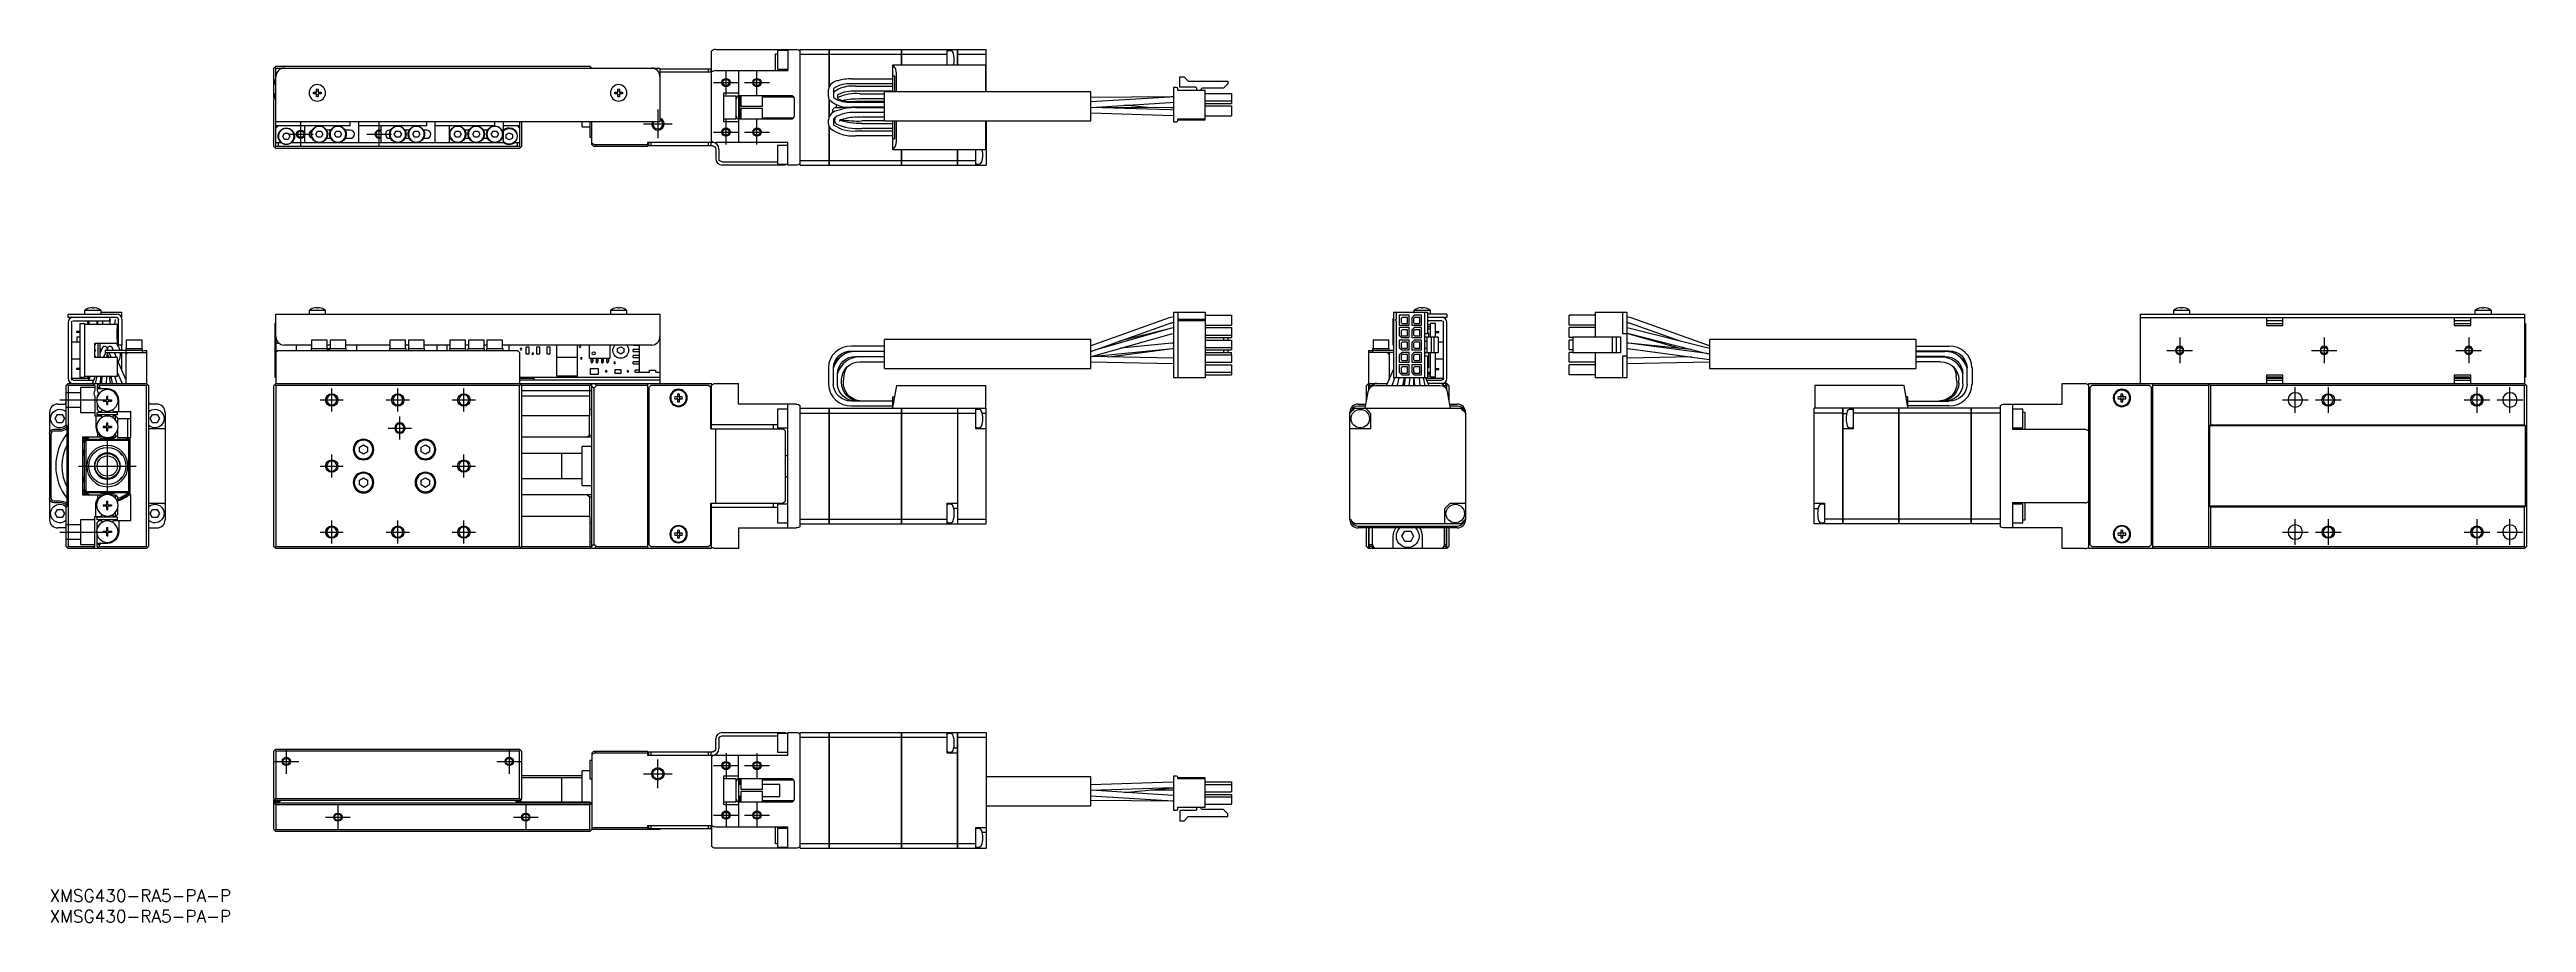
# Model space of a CAD drawing. Extents: x 0 to 600, y -8 to 203.
import ezdxf

# ---------------------------------------------------------------- set-up
doc = ezdxf.new("R2010")
doc.units = 0
doc.header["$LTSCALE"] = 0.5
doc.linetypes.add('CENTER', pattern=[50.8, 31.75, -6.35, 6.35, -6.35])
doc.linetypes.add('DASHED', pattern=[19.05, 12.7, -6.35])
for name, color, linetype in [('MSM_CENTER', 1, 'CENTER'), ('MSM_CONTINUOUS', 7, 'CONTINUOUS'), ('MSM_DASHED', 4, 'DASHED'), ('MSM_NARROW', 5, 'CONTINUOUS'), ('MSM_PART_NUMBER', 7, 'CONTINUOUS')]:
    doc.layers.add(name, color=color, linetype=linetype)
doc.styles.get("Standard").update_dxf_attribs({"font": 'txt.shx', "height": 1, "bigfont": 'bigfont.shx'})

# ---------------------------------------------------------------- blocks, each defined once
blk = doc.blocks.new('*U2')
at = {"layer": 'MSM_PART_NUMBER'}
blk.add_text('XMSG430-RA5-PA-P', height=3, dxfattribs=at).set_placement((0, -3))
blk = doc.blocks.new('*U3')
at = {"layer": 'MSM_PART_NUMBER'}
blk.add_text('XMSG430-RA5-PA-P', height=3, dxfattribs=at).set_placement((0, -8))

msp = doc.modelspace()

# ---------------------------------------------------------------- linework, layer by layer
at = {"layer": 'MSM_CENTER'}
for p, q in [((163.85, 192.41), (163.85, 198.41)), ((171.35, 192.41), (171.35, 198.41)), ((160.85, 195.41), (166.85, 195.41)), ((168.35, 195.41), (174.35, 195.41)), ((147.35, 188.91), (147.35, 181.91)), ((163.85, 180.41), (163.85, 186.41)), ((171.35, 180.41), (171.35, 186.41)), ((57.85, 182.91), (63.85, 182.91)), ((60.85, 179.91), (60.85, 185.91)), ((76.85, 182.91), (82.85, 182.91)), ((79.85, 179.91), (79.85, 185.91)), ((143.85, 185.41), (150.85, 185.41)), ((160.85, 183.41), (166.85, 183.41)), ((168.35, 183.41), (174.35, 183.41)), ((515.95, 133.64), (515.95, 127.44)), ((550.95, 133.64), (550.95, 127.44)), ((585.95, 133.64), (585.95, 127.44)), ((512.85, 130.54), (519.05, 130.54)), ((547.85, 130.54), (554.05, 130.54)), ((582.85, 130.54), (589.05, 130.54)), ((68.35, 115.74), (68.35, 121.34)), ((84.35, 115.74), (84.35, 121.34)), ((100.35, 115.74), (100.35, 121.34)), ((543.95, 115.44), (543.95, 121.64)), ((551.95, 121.64), (551.95, 115.44)), ((587.95, 121.64), (587.95, 115.44)), ((595.95, 115.44), (595.95, 121.64)), ((2.5, 118.54), (13, 118.54)), ((65.55, 118.54), (71.15, 118.54)), ((81.55, 118.54), (87.15, 118.54)), ((84.85, 108.94), (84.85, 114.54)), ((97.55, 118.54), (103.15, 118.54)), ((540.85, 118.54), (547.05, 118.54)), ((548.85, 118.54), (555.05, 118.54)), ((584.85, 118.54), (591.05, 118.54)), ((592.85, 118.54), (599.05, 118.54)), ((14, 95.54), (14, 109.54)), ((82.05, 111.74), (87.65, 111.74)), ((7, 102.54), (21, 102.54)), ((65.55, 102.54), (71.15, 102.54)), ((68.35, 99.74), (68.35, 105.34)), ((97.55, 102.54), (103.15, 102.54)), ((100.35, 99.74), (100.35, 105.34)), ((2.5, 86.54), (13, 86.54)), ((65.55, 86.54), (71.15, 86.54)), ((68.35, 83.74), (68.35, 89.34)), ((81.55, 86.54), (87.15, 86.54)), ((84.35, 83.74), (84.35, 89.34)), ((97.55, 86.54), (103.15, 86.54)), ((100.35, 83.74), (100.35, 89.34)), ((540.85, 86.54), (547.05, 86.54)), ((543.95, 83.44), (543.95, 89.64)), ((548.85, 86.54), (555.05, 86.54)), ((551.95, 89.64), (551.95, 83.44)), ((584.85, 86.54), (591.05, 86.54)), ((587.95, 89.64), (587.95, 83.44)), ((592.85, 86.54), (599.05, 86.54)), ((595.95, 83.44), (595.95, 89.64)), ((54.35, 31), (60.35, 31)), ((57.35, 34), (57.35, 28)), ((108.35, 31), (114.35, 31)), ((111.35, 34), (111.35, 28)), ((147.35, 24.5), (147.35, 31.5)), ((160.85, 30), (166.85, 30)), ((163.85, 33), (163.85, 27)), ((168.35, 30), (174.35, 30)), ((171.35, 33), (171.35, 27)), ((143.85, 28), (150.85, 28)), ((69.85, 20.5), (69.85, 14.5)), ((115.35, 20.5), (115.35, 14.5)), ((160.85, 18), (166.85, 18)), ((163.85, 21), (163.85, 15)), ((168.35, 18), (174.35, 18)), ((171.35, 21), (171.35, 15)), ((66.85, 17.5), (72.85, 17.5)), ((112.35, 17.5), (118.35, 17.5))]:
    msp.add_line(p, q, dxfattribs=at)
at = {"layer": 'MSM_CONTINUOUS'}
for p, q in [((54.35, 198.91), (54.85, 199.41)), ((54.35, 191.71), (54.35, 198.91)), ((54.6, 199.16), (54.85, 198.91)), ((54.85, 199.41), (130.85, 199.41)), ((54.85, 198.91), (147.85, 198.91)), ((54.85, 179.91), (54.85, 198.91)), ((131.35, 198.91), (130.85, 199.41)), ((130.85, 198.91), (131.1, 199.16)), ((147.85, 198.91), (147.85, 185.91)), ((147.85, 198.71), (160.15, 198.71)), ((159.65, 197.91), (159.65, 198.71)), ((160.15, 198.71), (160.15, 197.91)), ((160.35, 197.93), (160.35, 203.03)), ((161.35, 203.41), (180.85, 203.41)), ((161.35, 198.31), (178.85, 198.31)), ((166.85, 198.31), (166.85, 192.28)), ((175.85, 202.36), (176.35, 202.36)), ((175.85, 198.31), (175.85, 202.36)), ((176.35, 203.16), (176.35, 198.66)), ((178.85, 203.16), (176.35, 203.16)), ((176.35, 198.66), (178.85, 198.66)), ((178.85, 203.41), (178.85, 198.31)), ((181.85, 203.41), (188.84, 203.41)), ((181.85, 175.41), (181.85, 203.41)), ((181.85, 202.26), (188.84, 202.26)), ((188.84, 203.41), (188.84, 194.36)), ((188.85, 203.4), (188.84, 203.4)), ((188.85, 202.26), (188.84, 202.26)), ((188.85, 203.41), (206.34, 203.41)), ((188.85, 194.38), (188.85, 203.41)), ((188.85, 202.26), (206.34, 202.26)), ((204.25, 199.71), (226.75, 199.71)), ((204.25, 193.18), (204.25, 199.71)), ((204.85, 199), (204.25, 199.61)), ((206.34, 199.71), (206.34, 203.41)), ((206.35, 203.4), (206.34, 203.4)), ((206.35, 202.26), (206.34, 202.26)), ((206.35, 203.41), (219.95, 203.41)), ((206.35, 203.41), (206.35, 199.71)), ((206.35, 202.26), (217.45, 202.26)), ((217.45, 199.71), (217.45, 203.41)), ((218.44, 203.08), (217.67, 203.14)), ((219.95, 199.71), (219.95, 203.41)), ((219.95, 203.4), (219.96, 203.4)), ((219.95, 202.26), (219.96, 202.26)), ((219.96, 203.41), (226.85, 203.41)), ((219.96, 203.41), (219.96, 199.71)), ((219.96, 202.26), (226.85, 202.26)), ((226.75, 193.18), (226.75, 199.71)), ((226.85, 193.18), (226.85, 203.41)), ((54.85, 192.91), (54.35, 192.41)), ((54.85, 192.41), (54.35, 192.41)), ((54.35, 192.21), (54.85, 192.21)), ((54.55, 196.11), (54.55, 194.91)), ((54.85, 196.11), (54.55, 196.11)), ((54.85, 194.91), (54.55, 194.91)), ((54.85, 192.01), (54.75, 192.01)), ((63.92, 193.11), (64.65, 193.11)), ((64.65, 192.71), (63.92, 192.71)), ((64.65, 193.11), (64.65, 193.84)), ((64.65, 191.98), (64.65, 192.71)), ((65.05, 193.84), (65.05, 193.11)), ((65.05, 193.11), (65.78, 193.11)), ((65.05, 192.71), (65.05, 191.98)), ((65.78, 192.71), (65.05, 192.71)), ((136.92, 193.11), (137.65, 193.11)), ((137.65, 192.71), (136.92, 192.71)), ((137.65, 193.11), (137.65, 193.84)), ((137.65, 191.98), (137.65, 192.71)), ((138.05, 193.84), (138.05, 193.11)), ((138.05, 193.11), (138.78, 193.11)), ((138.05, 192.71), (138.05, 191.98)), ((138.78, 192.71), (138.05, 192.71)), ((160.35, 197.91), (147.85, 197.91)), ((160.35, 180.91), (160.35, 197.91)), ((163.35, 192.91), (166.85, 192.91)), ((163.35, 185.91), (163.35, 192.91)), ((166.35, 192.16), (163.35, 192.16)), ((166.35, 186.66), (166.35, 192.16)), ((166.85, 192.28), (166.94, 192.28)), ((166.86, 192.26), (166.94, 192.28)), ((166.95, 186.54), (166.95, 192.29)), ((167.15, 192.31), (179.55, 192.31)), ((167.45, 192.31), (167.45, 189.66)), ((172.65, 189.66), (172.65, 192.31)), ((188.65, 192.02), (188.65, 193.76)), ((189.85, 193.76), (189.85, 192.02)), ((190.85, 192.36), (190.85, 191.62)), ((194.25, 196.31), (204.25, 196.31)), ((204.25, 195.11), (194.25, 195.11)), ((195.25, 194.51), (204.25, 194.51)), ((204.25, 193.31), (195.25, 193.31)), ((196.25, 192.71), (202.25, 192.71)), ((202.25, 186.18), (202.25, 193.18)), ((252.25, 193.18), (202.25, 193.18)), ((204.25, 197.01), (204.64, 197.01)), ((204.64, 197.01), (204.64, 193.18)), ((205.12, 193.18), (205.12, 197.23)), ((252.25, 186.18), (252.25, 193.18)), ((272.25, 194.22), (272.25, 185.94)), ((272.97, 194.22), (272.25, 194.22)), ((273.27, 193.51), (273.27, 193.92)), ((279.9, 193.51), (273.27, 193.51)), ((273.8, 194.26), (273.8, 196.79)), ((273.8, 196.79), (274.8, 196.79)), ((277.65, 194.26), (273.8, 194.26)), ((274.8, 196.79), (275.82, 195.77)), ((275.82, 195.77), (285.36, 195.77)), ((277.8, 194.11), (277.8, 193.51)), ((278.95, 193.51), (278.95, 193.79)), ((284.36, 194.07), (279.23, 194.07)), ((279.9, 186.4), (279.9, 193.51)), ((279.9, 192.78), (286.25, 192.78)), ((285.36, 195.07), (284.36, 194.07)), ((285.36, 195.77), (285.36, 195.07)), ((286.25, 192.78), (286.25, 190.38)), ((54.35, 191.41), (54.85, 191.91)), ((54.45, 191.61), (54.35, 191.71)), ((54.35, 179.91), (54.35, 191.41)), ((54.45, 191.51), (54.45, 191.71)), ((54.6, 191.66), (54.85, 191.41)), ((163.35, 186.66), (166.35, 186.66)), ((166.85, 186.54), (166.85, 180.91)), ((166.85, 186.54), (166.94, 186.54)), ((166.94, 186.54), (166.86, 186.57)), ((167.15, 191.91), (166.95, 191.71)), ((166.95, 187.11), (167.15, 186.91)), ((167.15, 191.91), (167.15, 186.91)), ((167.45, 191.91), (167.15, 191.91)), ((167.15, 186.91), (167.45, 186.91)), ((179.55, 186.51), (167.15, 186.51)), ((167.45, 189.66), (172.65, 189.66)), ((167.45, 189.16), (167.45, 186.51)), ((172.65, 189.16), (167.45, 189.16)), ((180.24, 191.91), (172.65, 191.91)), ((172.65, 186.51), (172.65, 189.16)), ((172.65, 186.91), (180.24, 186.91)), ((180.35, 191.51), (180.35, 187.31)), ((188.65, 185.46), (188.65, 186.42)), ((188.84, 191.31), (188.84, 187.06)), ((188.85, 187.09), (188.85, 191.29)), ((189.69, 188.42), (189.65, 188.62)), ((189.81, 188.24), (189.69, 188.42)), ((189.85, 186.43), (189.85, 185.46)), ((190.17, 186.45), (190.19, 186.49)), ((190.19, 186.49), (190.26, 186.69)), ((190.65, 189.77), (190.7, 190)), ((190.65, 189.74), (190.65, 189.77)), ((190.65, 189.34), (190.65, 189.74)), ((190.65, 189.28), (190.65, 189.34)), ((191.37, 186.24), (191.31, 186.08)), ((193.2, 190.84), (195.25, 190.91)), ((194.25, 190.66), (202.25, 190.66)), ((202.25, 189.46), (194.25, 189.46)), ((195.25, 190.91), (202.25, 190.91)), ((195.25, 189.36), (202.25, 189.36)), ((202.25, 188.16), (195.25, 188.16)), ((202.25, 191.51), (196.25, 191.51)), ((202.25, 186.11), (196.71, 186.11)), ((196.83, 187.07), (196.79, 187.07)), ((202.25, 187.07), (196.81, 187.07)), ((202.25, 186.18), (252.25, 186.18)), ((204.25, 179.11), (204.25, 186.18)), ((204.64, 186.18), (204.64, 181.81)), ((205.12, 181.59), (205.12, 186.18)), ((226.75, 179.11), (226.75, 186.18)), ((226.85, 186.18), (226.85, 175.41)), ((271.92, 191.96), (252.25, 191.81)), ((271.39, 191.91), (252.25, 190.71)), ((271.46, 188.79), (252.25, 189.41)), ((252.25, 188.11), (272.14, 187.47)), ((252.27, 189.41), (271.47, 190.61)), ((271.58, 189.27), (252.27, 189.41)), ((266.73, 189.3), (260.4, 189.92)), ((272.25, 191.95), (271.39, 191.91)), ((271.42, 187.49), (272.25, 187.47)), ((272.25, 188.77), (271.46, 188.79)), ((271.47, 190.61), (272.25, 190.65)), ((272.25, 189.27), (271.58, 189.27)), ((272.25, 191.96), (271.64, 191.96)), ((272.25, 191.96), (271.92, 191.96)), ((272.14, 187.47), (272.25, 187.46)), ((273.27, 186.65), (279.9, 186.65)), ((273.27, 186.24), (273.27, 186.65)), ((273.27, 186.4), (279.9, 186.4)), ((279.9, 190.98), (286.25, 190.98)), ((279.9, 190.38), (286.25, 190.38)), ((279.9, 189.78), (286.25, 189.78)), ((279.9, 187.38), (286.25, 187.38)), ((286.25, 189.78), (286.25, 187.38)), ((147.85, 185.91), (54.85, 185.91)), ((54.85, 184.41), (55.35, 184.91)), ((72.85, 184.91), (54.85, 184.91)), ((54.85, 180.91), (56.03, 180.91)), ((55.35, 180.91), (55.35, 179.91)), ((56.49, 182.41), (56.92, 183.16)), ((56.92, 181.66), (56.49, 182.41)), ((56.92, 183.16), (57.78, 183.16)), ((57.78, 181.66), (56.92, 181.66)), ((57.78, 183.16), (58.22, 182.41)), ((58.22, 182.41), (57.78, 181.66)), ((58.67, 180.91), (110.03, 180.91)), ((61.85, 180.91), (61.85, 184.91)), ((64.49, 182.91), (64.92, 183.66)), ((64.92, 182.16), (64.49, 182.91)), ((64.92, 183.66), (65.78, 183.66)), ((65.78, 182.16), (64.92, 182.16)), ((65.78, 183.66), (66.22, 182.91)), ((66.22, 182.91), (65.78, 182.16)), ((68.12, 183.91), (67.08, 183.91)), ((67.08, 181.91), (68.12, 181.91)), ((68.99, 182.91), (69.42, 183.66)), ((69.42, 182.16), (68.99, 182.91)), ((69.42, 183.66), (70.28, 183.66)), ((70.28, 182.16), (69.42, 182.16)), ((70.28, 183.66), (70.72, 182.91)), ((70.72, 182.91), (70.28, 182.16)), ((72.85, 183.91), (71.58, 183.91)), ((71.58, 181.91), (72.85, 181.91)), ((72.85, 184.91), (72.85, 185.91)), ((74.85, 185.91), (74.85, 180.91)), ((91.35, 184.91), (74.85, 184.91)), ((80.35, 180.91), (80.35, 184.91)), ((82.62, 183.91), (82.35, 183.91)), ((82.35, 181.91), (82.62, 181.91)), ((83.49, 182.91), (83.92, 183.66)), ((83.92, 182.16), (83.49, 182.91)), ((83.92, 183.66), (84.78, 183.66)), ((84.78, 182.16), (83.92, 182.16)), ((84.78, 183.66), (85.22, 182.91)), ((85.22, 182.91), (84.78, 182.16)), ((87.12, 183.91), (86.08, 183.91)), ((86.08, 181.91), (87.12, 181.91)), ((87.99, 182.91), (88.42, 183.66)), ((88.42, 182.16), (87.99, 182.91)), ((88.42, 183.66), (89.28, 183.66)), ((89.28, 182.16), (88.42, 182.16)), ((89.28, 183.66), (89.72, 182.91)), ((89.72, 182.91), (89.28, 182.16)), ((91.35, 183.91), (90.58, 183.91)), ((90.58, 181.91), (91.35, 181.91)), ((91.35, 184.91), (91.35, 185.91)), ((93.35, 185.91), (93.35, 180.91)), ((107.85, 184.91), (93.35, 184.91)), ((96.85, 180.91), (96.85, 184.91)), ((97.99, 182.91), (98.42, 183.66)), ((98.42, 182.16), (97.99, 182.91)), ((98.42, 183.66), (99.28, 183.66)), ((99.28, 182.16), (98.42, 182.16)), ((99.28, 183.66), (99.72, 182.91)), ((99.72, 182.91), (99.28, 182.16)), ((101.62, 183.91), (100.58, 183.91)), ((100.58, 181.91), (101.62, 181.91)), ((102.49, 182.91), (102.92, 183.66)), ((102.92, 182.16), (102.49, 182.91)), ((102.92, 183.66), (103.78, 183.66)), ((103.78, 182.16), (102.92, 182.16)), ((103.78, 183.66), (104.22, 182.91)), ((104.22, 182.91), (103.78, 182.16)), ((106.12, 183.91), (105.08, 183.91)), ((105.08, 181.91), (106.12, 181.91)), ((106.99, 182.91), (107.42, 183.66)), ((107.42, 182.16), (106.99, 182.91)), ((107.42, 183.66), (108.28, 183.66)), ((108.28, 182.16), (107.42, 182.16)), ((107.85, 184.91), (107.85, 185.91)), ((108.28, 183.66), (108.72, 182.91)), ((108.72, 182.91), (108.28, 182.16)), ((109.85, 185.91), (109.85, 180.91)), ((113.85, 184.91), (109.85, 184.91)), ((110.6, 182.85), (111.35, 183.28)), ((110.6, 181.98), (110.6, 182.85)), ((111.35, 181.55), (110.6, 181.98)), ((111.35, 183.28), (112.1, 182.85)), ((112.1, 181.98), (111.35, 181.55)), ((112.1, 182.85), (112.1, 181.98)), ((112.67, 180.91), (113.85, 180.91)), ((113.35, 184.91), (113.85, 184.41)), ((113.35, 179.91), (113.35, 180.91)), ((113.85, 185.91), (113.85, 179.91)), ((114.35, 185.91), (114.35, 179.91)), ((129.05, 184.66), (129.05, 185.91)), ((129.05, 184.66), (130.85, 184.66)), ((130.85, 185.91), (130.85, 182.16)), ((130.85, 182.16), (131.35, 182.16)), ((131.35, 180.41), (131.35, 185.91)), ((131.35, 180.72), (131.96, 180.41)), ((131.85, 179.91), (131.35, 180.41)), ((131.96, 180.41), (144.85, 180.41)), ((131.96, 180.41), (132.46, 179.91)), ((160.55, 180.91), (144.85, 180.91)), ((144.85, 180.91), (144.85, 179.91)), ((145.15, 180.11), (145.15, 180.91)), ((160.55, 180.11), (145.15, 180.11)), ((145.65, 180.91), (145.65, 180.11)), ((159.65, 180.11), (159.65, 180.91)), ((160.15, 180.91), (160.15, 180.11)), ((178.85, 180.91), (161.35, 180.91)), ((166.85, 185.91), (163.35, 185.91)), ((176.35, 180.16), (176.35, 175.66)), ((178.85, 180.16), (176.35, 180.16)), ((178.85, 175.41), (178.85, 180.91)), ((188.84, 184.7), (188.84, 175.41)), ((188.85, 175.41), (188.85, 184.69)), ((195.25, 183.71), (204.25, 183.71)), ((204.25, 182.51), (195.25, 182.51)), ((196.73, 185.51), (204.25, 185.51)), ((204.25, 184.31), (196.73, 184.31)), ((204.25, 181.81), (204.64, 181.81)), ((272.25, 185.94), (272.97, 185.94)), ((54.85, 179.41), (54.35, 179.91)), ((54.85, 179.91), (54.6, 179.66)), ((113.85, 179.91), (54.85, 179.91)), ((113.85, 179.41), (54.85, 179.41)), ((114.1, 179.66), (113.85, 179.91)), ((113.85, 179.41), (114.35, 179.91)), ((144.85, 179.91), (131.85, 179.91)), ((161.35, 179.31), (161.35, 177.01)), ((162.15, 179.31), (162.15, 177.01)), ((162.95, 176.21), (176.35, 176.21)), ((178.15, 175.41), (162.95, 175.41)), ((176.35, 175.66), (178.85, 175.66)), ((177.65, 175.41), (177.65, 175.66)), ((178.15, 175.66), (178.15, 175.41)), ((180.85, 175.41), (178.85, 175.41)), ((181.85, 176.57), (188.84, 176.57)), ((181.85, 175.41), (188.84, 175.41)), ((188.85, 176.57), (188.84, 176.57)), ((188.85, 175.42), (188.84, 175.42)), ((188.85, 176.57), (206.34, 176.57)), ((188.85, 175.41), (206.34, 175.41)), ((204.25, 179.22), (204.85, 179.82)), ((226.75, 179.11), (204.25, 179.11)), ((206.34, 175.41), (206.34, 179.11)), ((206.35, 176.57), (206.34, 176.57)), ((206.35, 175.42), (206.34, 175.42)), ((206.35, 179.11), (206.35, 175.41)), ((206.35, 176.57), (219.95, 176.57)), ((206.35, 175.41), (219.95, 175.41)), ((219.95, 175.41), (219.95, 179.11)), ((219.95, 176.57), (219.96, 176.57)), ((219.95, 175.42), (219.96, 175.42)), ((219.96, 179.11), (219.96, 175.41)), ((219.96, 176.57), (224.35, 176.57)), ((219.96, 175.41), (226.85, 175.41)), ((224.35, 175.41), (224.35, 179.11)), ((224.56, 175.68), (225.33, 175.75)), ((226.75, 179.16), (226.85, 179.16)), ((4.5, 138.54), (4.5, 139.34)), ((4.5, 139.34), (16.3, 139.34)), ((16.2, 138.54), (4.5, 138.54)), ((12.5, 140.23), (8.5, 140.23)), ((8.5, 140.23), (8.5, 139.34)), ((9.57, 140.79), (9.55, 140.79)), ((10.3, 140.79), (10.3, 140.92)), ((10.7, 140.79), (10.3, 140.79)), ((10.7, 140.92), (10.7, 140.79)), ((11.45, 140.79), (11.43, 140.79)), ((12.5, 139.34), (12.5, 140.23)), ((12.5, 139.79), (17.47, 139.79)), ((14.5, 138.54), (14.5, 137.74)), ((14.65, 138.15), (14.53, 136.79)), ((15.83, 136.79), (15.95, 138.03)), ((16.7, 131.84), (16.7, 138.04)), ((17.47, 139.79), (17.47, 138.41)), ((17.5, 138.14), (17.5, 131.84)), ((54.85, 133.84), (54.85, 139.34)), ((54.85, 139.34), (147.85, 139.34)), ((66.85, 140.23), (62.85, 140.23)), ((62.85, 140.23), (62.85, 139.34)), ((63.92, 140.79), (63.9, 140.79)), ((64.65, 140.79), (64.65, 140.92)), ((65.05, 140.79), (64.65, 140.79)), ((65.05, 140.92), (65.05, 140.79)), ((65.8, 140.79), (65.78, 140.79)), ((66.85, 139.34), (66.85, 140.23)), ((139.85, 140.23), (135.85, 140.23)), ((135.85, 140.23), (135.85, 139.34)), ((136.92, 140.79), (136.9, 140.79)), ((137.65, 140.79), (137.65, 140.92)), ((138.05, 140.79), (137.65, 140.79)), ((138.05, 140.92), (138.05, 140.79)), ((138.8, 140.79), (138.78, 140.79)), ((139.85, 139.34), (139.85, 140.23)), ((147.85, 139.34), (147.85, 122.54)), ((271.22, 138.41), (252.25, 131.68)), ((272.25, 138.67), (271.22, 138.41)), ((272.25, 139.79), (272.25, 123.94)), ((272.25, 139.79), (279.9, 139.79)), ((273.27, 139.79), (273.27, 123.94)), ((279.9, 138.01), (273.27, 138.01)), ((279.9, 139.79), (279.9, 123.94)), ((279.9, 139.06), (286.25, 139.06)), ((286.25, 139.06), (286.25, 136.66)), ((325.47, 131.84), (325.47, 138.14)), ((325.5, 139.79), (325.5, 123.94)), ((325.5, 139.79), (333.78, 139.79)), ((326.11, 138.01), (326.21, 138.01)), ((326.21, 139.79), (326.21, 138.01)), ((326.94, 139.06), (326.94, 136.66)), ((329.34, 139.06), (326.94, 139.06)), ((327.64, 138.54), (327.39, 138.29)), ((327.39, 138.29), (327.39, 137.32)), ((328.89, 138.54), (327.64, 138.54)), ((328.89, 137.07), (328.89, 138.54)), ((329.34, 136.66), (329.34, 139.06)), ((330.54, 139.06), (329.94, 138.46)), ((329.94, 138.46), (329.94, 136.66)), ((330.64, 138.54), (330.39, 138.29)), ((330.39, 138.29), (330.39, 137.32)), ((334.47, 140.23), (330.47, 140.23)), ((330.47, 140.23), (330.47, 139.79)), ((332.34, 139.06), (330.54, 139.06)), ((331.89, 138.54), (330.64, 138.54)), ((331.54, 140.79), (331.52, 140.79)), ((331.89, 137.07), (331.89, 138.54)), ((332.27, 140.79), (332.27, 140.92)), ((332.67, 140.79), (332.27, 140.79)), ((332.34, 136.66), (332.34, 139.06)), ((332.67, 140.92), (332.67, 140.79)), ((333.07, 139.79), (333.07, 123.94)), ((333.42, 140.79), (333.4, 140.79)), ((333.78, 139.79), (333.78, 134.59)), ((338.47, 139.34), (333.78, 139.34)), ((338.47, 138.54), (333.78, 138.54)), ((334.47, 139.34), (334.47, 140.23)), ((338.47, 139.34), (338.47, 138.54)), ((374.4, 139.06), (368.05, 139.06)), ((368.05, 136.66), (368.05, 139.06)), ((374.4, 139.79), (374.4, 133.79)), ((374.4, 139.79), (382.05, 139.79)), ((381.03, 139.79), (381.03, 134.59)), ((382.05, 139.79), (382.05, 123.94)), ((383.08, 138.41), (382.05, 138.67)), ((383.09, 138.41), (382.05, 138.67)), ((402.05, 131.68), (383.08, 138.41)), ((506.45, 122.54), (506.45, 139.34)), ((506.45, 139.34), (599.45, 139.34)), ((506.45, 138.54), (599.45, 138.54)), ((518.45, 140.23), (514.45, 140.23)), ((514.45, 140.23), (514.45, 139.34)), ((515.52, 140.79), (515.5, 140.79)), ((516.25, 140.79), (516.25, 140.92)), ((516.65, 140.79), (516.25, 140.79)), ((516.65, 140.92), (516.65, 140.79)), ((517.4, 140.79), (517.38, 140.79)), ((518.45, 139.34), (518.45, 140.23)), ((536.95, 138.54), (536.95, 136.54)), ((540.95, 136.54), (540.95, 138.54)), ((582.45, 138.54), (582.45, 136.54)), ((586.45, 136.54), (586.45, 138.54)), ((591.45, 140.23), (587.45, 140.23)), ((587.45, 140.23), (587.45, 139.34)), ((588.52, 140.79), (588.5, 140.79)), ((589.25, 140.79), (589.25, 140.92)), ((589.65, 140.79), (589.25, 140.79)), ((589.65, 140.92), (589.65, 140.79)), ((590.4, 140.79), (590.38, 140.79)), ((591.45, 139.34), (591.45, 140.23)), ((599.45, 139.34), (599.45, 122.54)), ((4.5, 137.34), (4.5, 123.74)), ((5.3, 137.34), (5.3, 123.74)), ((7.3, 132.54), (5.3, 132.54)), ((5.7, 137.74), (14.5, 137.74)), ((7.3, 135.16), (6.5, 135.16)), ((6.5, 135.16), (6.5, 134.91)), ((7.3, 134.91), (6.5, 134.91)), ((7.3, 133.79), (6.62, 133.79)), ((6.62, 133.79), (6.62, 132.54)), ((7.3, 137.04), (7.3, 124.04)), ((7.3, 137.04), (8.5, 137.04)), ((8.5, 137.04), (8.5, 124.04)), ((16.5, 136.79), (8.5, 136.79)), ((9.19, 137.74), (9.19, 136.79)), ((9.5, 137.74), (9.5, 136.79)), ((11, 128.79), (11, 132.29)), ((11, 132.29), (16.5, 132.29)), ((11.5, 137.74), (11.67, 136.79)), ((11.5, 136.79), (11.5, 137.74)), ((11.7, 132.29), (11.7, 128.79)), ((12.2, 132.29), (12.2, 128.79)), ((12.99, 136.79), (12.82, 137.74)), ((16.4, 133.29), (16.4, 135.79)), ((16.5, 135.79), (16.4, 135.79)), ((16.4, 134.99), (16.5, 134.99)), ((16.4, 134.61), (16.5, 134.61)), ((16.4, 134.46), (16.5, 134.46)), ((16.4, 134.09), (16.5, 134.09)), ((16.5, 133.29), (16.4, 133.29)), ((16.5, 135.79), (16.5, 136.79)), ((16.5, 134.09), (16.5, 134.99)), ((16.5, 132.29), (16.5, 133.29)), ((22.4, 133.04), (18.6, 133.04)), ((18.6, 133.04), (18.6, 131.04)), ((22.4, 131.04), (22.4, 133.04)), ((54.55, 137.04), (54.55, 124.04)), ((54.85, 137.04), (54.55, 137.04)), ((54.93, 133.29), (54.85, 133.29)), ((54.85, 133.29), (54.85, 122.54)), ((54.85, 132.29), (55.59, 132.29)), ((67.25, 133.04), (63.45, 133.04)), ((63.45, 133.04), (63.45, 131.04)), ((67.25, 131.04), (67.25, 133.04)), ((71.75, 133.04), (67.95, 133.04)), ((67.95, 133.04), (67.95, 131.04)), ((71.75, 131.04), (71.75, 133.04)), ((86.25, 133.04), (82.45, 133.04)), ((82.45, 133.04), (82.45, 131.04)), ((86.25, 131.04), (86.25, 133.04)), ((90.75, 133.04), (86.95, 133.04)), ((86.95, 133.04), (86.95, 131.04)), ((90.75, 131.04), (90.75, 133.04)), ((100.75, 133.04), (96.95, 133.04)), ((96.95, 133.04), (96.95, 131.04)), ((100.75, 131.04), (100.75, 133.04)), ((105.25, 133.04), (101.45, 133.04)), ((101.45, 133.04), (101.45, 131.04)), ((105.25, 131.04), (105.25, 133.04)), ((109.75, 133.04), (105.95, 133.04)), ((105.95, 133.04), (105.95, 131.04)), ((109.75, 131.04), (109.75, 133.04)), ((202.25, 126.19), (202.25, 133.19)), ((252.25, 133.19), (202.25, 133.19)), ((252.25, 130.3), (271.65, 137.19)), ((252.25, 126.19), (252.25, 133.19)), ((252.34, 129.04), (271.76, 134.57)), ((271.4, 135.82), (253.19, 130.63)), ((271.49, 135.86), (259.18, 132.76)), ((271.84, 132.3), (259.44, 131.06)), ((272.25, 135.99), (271.4, 135.82)), ((272.25, 136), (271.49, 135.86)), ((271.65, 137.19), (272.25, 137.35)), ((271.65, 137.18), (272.25, 137.35)), ((271.76, 134.57), (272.25, 134.68)), ((272.25, 132.33), (271.84, 132.3)), ((279.9, 137.71), (273.27, 137.71)), ((279.9, 136.66), (286.25, 136.66)), ((279.9, 136.06), (286.25, 136.06)), ((279.9, 134.26), (286.25, 134.26)), ((279.9, 133.66), (286.25, 133.66)), ((279.9, 133.06), (286.25, 133.06)), ((284.36, 133.66), (284.36, 133.06)), ((285.36, 133.66), (285.36, 133.06)), ((286.25, 136.06), (286.25, 134.26)), ((286.25, 134.26), (286.25, 133.66)), ((286.25, 133.06), (286.25, 131.26)), ((324.37, 133.04), (320.57, 133.04)), ((320.57, 133.04), (320.57, 131.04)), ((324.37, 131.04), (324.37, 133.04)), ((326.21, 137.71), (326.11, 137.71)), ((326.21, 137.71), (326.21, 123.94)), ((326.94, 136.66), (329.34, 136.66)), ((326.94, 136.06), (326.94, 134.26)), ((329.34, 136.06), (326.94, 136.06)), ((326.94, 134.26), (327.54, 133.66)), ((326.94, 133.06), (326.94, 131.26)), ((329.34, 133.06), (326.94, 133.06)), ((327.39, 137.32), (327.64, 137.07)), ((327.64, 135.54), (327.39, 135.29)), ((327.39, 135.29), (327.39, 134.32)), ((327.39, 134.32), (327.64, 134.07)), ((327.64, 132.54), (327.39, 132.29)), ((327.39, 132.29), (327.39, 131.32)), ((327.54, 133.66), (329.34, 133.66)), ((327.64, 137.07), (328.89, 137.07)), ((328.89, 135.54), (327.64, 135.54)), ((327.64, 134.07), (328.89, 134.07)), ((328.89, 132.54), (327.64, 132.54)), ((328.89, 134.07), (328.89, 135.54)), ((328.89, 131.07), (328.89, 132.54)), ((329.34, 133.66), (329.34, 136.06)), ((329.34, 130.66), (329.34, 133.06)), ((329.94, 136.66), (332.34, 136.66)), ((330.54, 136.06), (329.94, 135.46)), ((329.94, 135.46), (329.94, 133.66)), ((329.94, 133.66), (332.34, 133.66)), ((330.54, 133.06), (329.94, 132.46)), ((329.94, 132.46), (329.94, 130.66)), ((330.39, 137.32), (330.64, 137.07)), ((330.64, 135.54), (330.39, 135.29)), ((330.39, 135.29), (330.39, 134.32)), ((330.39, 134.32), (330.64, 134.07)), ((330.64, 132.54), (330.39, 132.29)), ((330.39, 132.29), (330.39, 131.32)), ((332.34, 136.06), (330.54, 136.06)), ((332.34, 133.06), (330.54, 133.06)), ((330.64, 137.07), (331.89, 137.07)), ((331.89, 135.54), (330.64, 135.54)), ((330.64, 134.07), (331.89, 134.07)), ((331.89, 132.54), (330.64, 132.54)), ((331.89, 134.07), (331.89, 135.54)), ((331.89, 131.07), (331.89, 132.54)), ((332.34, 133.66), (332.34, 136.06)), ((332.34, 130.66), (332.34, 133.06)), ((333.78, 134.59), (333.07, 134.59)), ((333.63, 132.68), (333.07, 132.68)), ((336.35, 133.79), (333.32, 133.79)), ((333.63, 133.79), (333.63, 129.93)), ((337.27, 137.74), (333.78, 137.74)), ((333.78, 136.79), (334.47, 136.79)), ((333.78, 135.79), (334.47, 135.79)), ((333.78, 134.79), (333.97, 134.79)), ((334.47, 136.24), (333.92, 136.24)), ((333.92, 135.79), (333.92, 136.24)), ((333.97, 134.79), (333.97, 133.79)), ((335.67, 137.04), (334.47, 137.04)), ((334.47, 133.79), (334.47, 137.04)), ((334.63, 133.79), (334.63, 129.93)), ((335.33, 133.79), (335.33, 129.93)), ((335.67, 133.79), (335.67, 137.04)), ((335.67, 135.16), (336.47, 135.16)), ((335.67, 134.91), (336.47, 134.91)), ((336.35, 133.79), (336.35, 129.93)), ((337.67, 132.54), (336.35, 132.54)), ((336.47, 134.91), (336.47, 135.16)), ((337.67, 123.74), (337.67, 137.34)), ((338.47, 123.74), (338.47, 137.34)), ((374.4, 136.66), (368.05, 136.66)), ((374.4, 136.06), (368.05, 136.06)), ((368.05, 133.66), (368.05, 136.06)), ((368.94, 133.66), (368.05, 133.66)), ((368.05, 130.66), (368.05, 133.06)), ((368.94, 133.06), (368.05, 133.06)), ((368.94, 133.79), (368.94, 129.93)), ((380.5, 133.79), (368.94, 133.79)), ((378.48, 133.79), (378.48, 129.93)), ((379.5, 133.79), (379.5, 129.93)), ((380.5, 133.79), (380.5, 129.93)), ((382.05, 134.59), (381.03, 134.59)), ((382.05, 137.35), (382.65, 137.18)), ((382.81, 135.86), (382.05, 136)), ((382.05, 134.69), (382.49, 134.6)), ((382.05, 134.68), (382.54, 134.57)), ((382.46, 132.3), (382.05, 132.33)), ((382.46, 132.29), (382.05, 132.33)), ((397.63, 130.78), (382.46, 132.3)), ((402.05, 129.69), (382.46, 132.29)), ((382.49, 134.6), (401.83, 129.72)), ((382.54, 134.57), (394.86, 131.06)), ((382.64, 137.19), (395.12, 132.76)), ((402.05, 131.01), (382.81, 135.86)), ((402.05, 133.19), (402.05, 126.19)), ((452.05, 133.19), (402.05, 133.19)), ((452.05, 133.19), (452.05, 126.19)), ((540.95, 137.74), (536.95, 137.74)), ((536.95, 137.04), (540.95, 137.04)), ((536.95, 136.54), (540.95, 136.54)), ((586.45, 137.74), (582.45, 137.74)), ((582.45, 137.04), (586.45, 137.04)), ((582.45, 136.54), (586.45, 136.54)), ((599.45, 137.04), (599.75, 137.04)), ((599.75, 137.04), (599.75, 124.04)), ((5.3, 128.54), (7.3, 128.54)), ((7.3, 126.16), (6.5, 126.16)), ((6.5, 126.16), (6.5, 125.91)), ((16.5, 128.79), (11, 128.79)), ((12.8, 131.22), (12.2, 129.81)), ((13.07, 128.79), (13.6, 130.04)), ((13.5, 130.54), (13.5, 130.04)), ((22.5, 130.54), (13.5, 130.54)), ((13.5, 130.04), (23.5, 130.04)), ((13.81, 130.54), (13.9, 130.75)), ((13.93, 128.79), (13.95, 129.67)), ((14.08, 129.5), (14.31, 128.79)), ((14.1, 130.75), (14.19, 130.54)), ((14.4, 130.04), (14.93, 128.79)), ((15.49, 130.54), (15.2, 131.22)), ((16.24, 128.79), (15.71, 130.04)), ((16.5, 124.29), (16.5, 128.79)), ((18.5, 123.46), (16.5, 128.17)), ((17.5, 131.84), (16.7, 131.84)), ((17.47, 131.84), (17.47, 130.54)), ((17.47, 130.04), (17.47, 125.89)), ((18.5, 131.04), (22.5, 131.04)), ((18.5, 131.04), (22.5, 131.04)), ((18.5, 131.04), (18.5, 122.54)), ((18.5, 129.54), (19, 130.04)), ((22.5, 130.04), (22.5, 131.04)), ((22.5, 130.54), (23.5, 130.54)), ((23.5, 130.54), (23.5, 122.54)), ((55.35, 130.54), (54.85, 130.04)), ((55.35, 130.54), (113.35, 130.54)), ((63.45, 131.84), (56.85, 131.84)), ((59.85, 130.54), (59.85, 131.84)), ((63.35, 131.04), (67.35, 131.04)), ((63.35, 131.04), (63.35, 130.54)), ((67.95, 131.84), (67.25, 131.84)), ((67.35, 130.54), (67.35, 131.04)), ((67.6, 130.97), (67.95, 131.17)), ((67.6, 130.54), (67.6, 130.97)), ((67.85, 131.04), (71.85, 131.04)), ((67.85, 131.04), (67.85, 130.54)), ((82.45, 131.84), (71.75, 131.84)), ((71.85, 130.54), (71.85, 131.04)), ((74.45, 130.54), (74.45, 131.84)), ((82.35, 131.04), (86.35, 131.04)), ((82.35, 131.04), (82.35, 130.54)), ((86.95, 131.84), (86.25, 131.84)), ((86.35, 130.54), (86.35, 131.04)), ((86.85, 131.04), (90.85, 131.04)), ((86.85, 131.04), (86.85, 130.54)), ((96.95, 131.84), (90.75, 131.84)), ((90.85, 130.54), (90.85, 131.04)), ((93.85, 130.54), (93.85, 131.84)), ((96.25, 131.84), (96.25, 130.54)), ((96.85, 131.04), (100.85, 131.04)), ((96.85, 131.04), (96.85, 130.54)), ((101.45, 131.84), (100.75, 131.84)), ((100.85, 130.54), (100.85, 131.04)), ((101.35, 131.04), (105.35, 131.04)), ((101.35, 131.04), (101.35, 130.54)), ((105.95, 131.84), (105.25, 131.84)), ((105.35, 130.54), (105.35, 131.04)), ((105.85, 131.04), (109.85, 131.04)), ((105.85, 131.04), (105.85, 130.54)), ((145.85, 131.84), (109.75, 131.84)), ((109.85, 130.54), (109.85, 131.04)), ((111.35, 130.54), (111.35, 131.84)), ((113.85, 130.04), (113.35, 130.54)), ((113.85, 130.04), (113.85, 122.54)), ((116.18, 131.34), (115.38, 131.34)), ((115.38, 131.34), (115.38, 129.74)), ((115.38, 129.74), (116.18, 129.74)), ((116.18, 129.74), (116.18, 131.34)), ((117.92, 131.34), (117.92, 129.74)), ((118.72, 131.34), (117.92, 131.34)), ((117.92, 129.74), (118.72, 129.74)), ((118.72, 129.74), (118.72, 131.34)), ((120.46, 131.34), (120.46, 129.74)), ((121.26, 131.34), (120.46, 131.34)), ((120.46, 129.74), (121.26, 129.74)), ((121.26, 129.74), (121.26, 131.34)), ((122.85, 124.29), (122.85, 131.84)), ((127.85, 128.79), (122.85, 128.79)), ((127.85, 124.29), (127.85, 131.84)), ((130.8, 128.69), (130.8, 131.84)), ((135.6, 128.59), (130.9, 128.59)), ((132.98, 126.08), (130.98, 126.08)), ((130.98, 126.08), (130.98, 124.83)), ((131.13, 128.59), (131.13, 127.85)), ((131.56, 128.15), (131.13, 128.15)), ((131.24, 127.79), (131.13, 127.85)), ((131.24, 127.54), (131.24, 127.79)), ((131.24, 127.54), (131.44, 127.54)), ((131.56, 127.85), (131.44, 127.79)), ((131.44, 127.79), (131.44, 127.54)), ((131.56, 128.59), (131.56, 127.85)), ((132.4, 128.59), (132.4, 127.85)), ((132.83, 128.15), (132.4, 128.15)), ((132.51, 127.79), (132.4, 127.85)), ((132.51, 127.54), (132.51, 127.79)), ((132.51, 127.54), (132.71, 127.54)), ((132.83, 127.85), (132.71, 127.79)), ((132.71, 127.79), (132.71, 127.54)), ((132.83, 128.59), (132.83, 127.85)), ((132.98, 124.83), (132.98, 126.08)), ((133.67, 128.59), (133.67, 127.85)), ((134.1, 128.15), (133.67, 128.15)), ((133.78, 127.79), (133.67, 127.85)), ((133.78, 127.54), (133.78, 127.79)), ((133.78, 127.54), (133.98, 127.54)), ((134.1, 127.85), (133.98, 127.79)), ((133.98, 127.79), (133.98, 127.54)), ((134.1, 128.59), (134.1, 127.85)), ((134.94, 128.59), (134.94, 127.85)), ((135.37, 128.15), (134.94, 128.15)), ((135.05, 127.79), (134.94, 127.85)), ((135.05, 127.54), (135.05, 127.79)), ((135.05, 127.54), (135.25, 127.54)), ((135.37, 127.85), (135.25, 127.79)), ((135.25, 127.79), (135.25, 127.54)), ((135.37, 128.59), (135.37, 127.85)), ((135.7, 131.84), (135.7, 128.69)), ((137.6, 130.97), (138.35, 131.4)), ((137.6, 130.1), (137.6, 130.97)), ((138.35, 129.67), (137.6, 130.1)), ((138.35, 131.4), (139.1, 130.97)), ((139.1, 130.1), (138.35, 129.67)), ((139.1, 130.97), (139.1, 130.1)), ((141.35, 131.79), (141.35, 131.84)), ((141.35, 131.79), (142.85, 131.79)), ((141.35, 130.29), (141.35, 130.79)), ((142.85, 130.79), (141.35, 130.79)), ((141.35, 130.29), (142.85, 130.29)), ((141.35, 128.79), (141.35, 129.29)), ((142.85, 129.29), (141.35, 129.29)), ((141.35, 128.79), (142.85, 128.79)), ((141.35, 127.29), (141.35, 127.79)), ((142.85, 127.79), (141.35, 127.79)), ((141.35, 127.29), (142.85, 127.29)), ((142.85, 131.84), (142.85, 125.29)), ((188.65, 126.38), (188.65, 122.29)), ((189.85, 122.29), (189.85, 126.38)), ((189.86, 126.38), (189.85, 126.35)), ((202.25, 131.59), (194.25, 131.59)), ((194.25, 130.39), (202.25, 130.39)), ((194.54, 128.93), (194.51, 128.93)), ((194.51, 128.93), (194.54, 128.93)), ((194.54, 128.93), (195.75, 129.09)), ((195.25, 128.99), (194.54, 128.93)), ((202.25, 130.29), (195.25, 130.29)), ((195.25, 129.09), (202.25, 129.09)), ((202.25, 128.99), (195.25, 128.99)), ((196.25, 127.79), (202.25, 127.79)), ((202.25, 126.19), (252.25, 126.19)), ((272.17, 128.64), (252.25, 129.04)), ((252.25, 127.74), (272.14, 127.34)), ((252.37, 129.05), (271.97, 131.01)), ((256.55, 128.95), (272.01, 131)), ((271.97, 131.01), (272.25, 131.03)), ((272.25, 128.64), (272.1, 128.64)), ((272.14, 127.34), (272.25, 127.34)), ((272.25, 128.64), (272.17, 128.64)), ((279.9, 131.26), (286.25, 131.26)), ((279.9, 130.66), (286.25, 130.66)), ((279.9, 130.06), (286.25, 130.06)), ((279.9, 129.46), (286.25, 129.46)), ((279.9, 127.66), (286.25, 127.66)), ((279.9, 127.06), (286.25, 127.06)), ((284.36, 130.66), (284.36, 130.06)), ((285.36, 130.66), (285.36, 130.06)), ((286.25, 131.26), (286.25, 130.66)), ((286.25, 129.46), (286.25, 130.06)), ((286.25, 129.46), (286.25, 127.66)), ((286.25, 127.06), (286.25, 125.26)), ((319.47, 130.54), (319.47, 122.54)), ((319.47, 130.54), (320.47, 130.54)), ((324.47, 130.04), (319.47, 130.04)), ((320.47, 131.04), (324.47, 131.04)), ((320.47, 131.04), (324.47, 131.04)), ((320.47, 131.04), (320.47, 130.54)), ((325.5, 130.54), (320.47, 130.54)), ((320.47, 130.54), (320.47, 130.04)), ((320.57, 131.04), (324.37, 131.04)), ((323.97, 130.04), (324.47, 129.54)), ((324.47, 130.54), (324.47, 131.04)), ((325.5, 130.04), (324.47, 130.04)), ((324.47, 130.04), (324.47, 123.46)), ((325.5, 131.84), (325.47, 131.84)), ((326.94, 131.26), (327.54, 130.66)), ((326.94, 129.46), (327.54, 130.06)), ((326.94, 129.46), (326.94, 127.66)), ((326.94, 127.66), (329.34, 127.66)), ((329.34, 127.06), (326.94, 127.06)), ((326.94, 127.06), (326.94, 125.26)), ((327.39, 131.32), (327.64, 131.07)), ((327.64, 129.54), (327.39, 129.29)), ((327.39, 129.29), (327.39, 128.32)), ((327.39, 128.32), (327.64, 128.07)), ((327.64, 126.54), (327.39, 126.29)), ((327.39, 126.29), (327.39, 125.32)), ((327.54, 130.66), (329.34, 130.66)), ((329.34, 130.06), (327.54, 130.06)), ((327.64, 131.07), (328.89, 131.07)), ((328.89, 129.54), (327.64, 129.54)), ((327.64, 128.07), (328.89, 128.07)), ((328.89, 126.54), (327.64, 126.54)), ((328.89, 128.07), (328.89, 129.54)), ((328.89, 125.07), (328.89, 126.54)), ((329.34, 127.66), (329.34, 130.06)), ((329.34, 124.66), (329.34, 127.06)), ((329.94, 130.66), (332.34, 130.66)), ((330.54, 130.06), (329.94, 129.46)), ((329.94, 129.46), (329.94, 127.66)), ((329.94, 127.66), (332.34, 127.66)), ((329.94, 127.06), (329.94, 125.26)), ((332.34, 127.06), (329.94, 127.06)), ((330.39, 131.32), (330.64, 131.07)), ((330.64, 129.54), (330.39, 129.29)), ((330.39, 129.29), (330.39, 128.32)), ((330.39, 128.32), (330.64, 128.07)), ((330.64, 126.54), (330.39, 126.29)), ((330.39, 126.29), (330.39, 125.32)), ((332.34, 130.06), (330.54, 130.06)), ((330.64, 131.07), (331.89, 131.07)), ((331.89, 129.54), (330.64, 129.54)), ((330.64, 128.07), (331.89, 128.07)), ((331.89, 126.54), (330.64, 126.54)), ((331.89, 128.07), (331.89, 129.54)), ((331.89, 125.07), (331.89, 126.54)), ((332.34, 127.66), (332.34, 130.06)), ((332.34, 124.66), (332.34, 127.06)), ((333.63, 131.03), (333.07, 131.03)), ((333.78, 129.13), (333.07, 129.13)), ((336.35, 129.93), (333.32, 129.93)), ((333.78, 129.13), (333.78, 123.94)), ((333.97, 126.29), (333.78, 126.29)), ((333.97, 129.93), (333.97, 126.29)), ((334.47, 124.04), (334.47, 129.93)), ((335.67, 124.04), (335.67, 129.93)), ((335.67, 128.54), (337.67, 128.54)), ((335.67, 126.16), (336.47, 126.16)), ((336.47, 125.91), (336.47, 126.16)), ((368.94, 130.66), (368.05, 130.66)), ((368.05, 127.66), (368.05, 130.06)), ((368.94, 130.06), (368.05, 130.06)), ((374.4, 127.66), (368.05, 127.66)), ((374.4, 127.06), (368.05, 127.06)), ((368.05, 124.66), (368.05, 127.06)), ((380.5, 129.93), (368.94, 129.93)), ((374.4, 129.93), (374.4, 123.94)), ((382.05, 129.13), (381.03, 129.13)), ((381.03, 129.13), (381.03, 123.94)), ((382.05, 131.02), (382.29, 131)), ((382.2, 128.64), (382.05, 128.64)), ((382.05, 127.34), (382.16, 127.34)), ((382.05, 127.34), (382.22, 127.34)), ((382.16, 127.34), (402.05, 127.74)), ((397.75, 128.95), (382.2, 128.64)), ((382.29, 131), (402.05, 128.38)), ((402.05, 126.19), (452.05, 126.19)), ((452.05, 131.59), (460.05, 131.59)), ((460.05, 130.39), (452.05, 130.39)), ((452.05, 130.29), (459.05, 130.29)), ((459.05, 129.09), (452.05, 129.09)), ((452.05, 128.99), (459.05, 128.99)), ((458.05, 127.79), (452.05, 127.79)), ((459.76, 128.93), (458.55, 129.09)), ((459.05, 128.99), (459.76, 128.93)), ((459.76, 128.93), (459.79, 128.93)), ((459.79, 128.93), (459.76, 128.93)), ((464.44, 126.38), (464.45, 126.35)), ((464.45, 122.29), (464.45, 126.38)), ((465.65, 126.38), (465.65, 122.29)), ((4, 122.04), (4.5, 122.54)), ((4, 112.54), (4, 122.04)), ((4.5, 122.04), (4.25, 122.29)), ((4.5, 122.54), (23.5, 122.54)), ((4.5, 122.04), (4.5, 83.04)), ((11, 122.04), (4.5, 122.04)), ((5.5, 123.84), (9.5, 123.84)), ((5.5, 123.84), (5.5, 123.39)), ((5.7, 123.34), (10.5, 123.34)), ((7.3, 125.91), (6.5, 125.91)), ((7.3, 124.04), (8.5, 124.04)), ((8.5, 124.29), (16.5, 124.29)), ((9.19, 124.29), (9.19, 123.94)), ((9.7, 123.94), (9.19, 123.94)), ((9.85, 124.29), (9.5, 123.46)), ((9.5, 123.34), (9.5, 123.84)), ((10.5, 122.74), (11.16, 124.29)), ((10.5, 123.34), (10.5, 122.54)), ((10.5, 122.54), (11, 122.04)), ((11, 122.04), (11, 120.8)), ((11.17, 122.54), (11.55, 124.29)), ((12, 122.54), (11.5, 122.04)), ((11.5, 122.04), (11.5, 120.8)), ((14, 121.24), (11.5, 121.24)), ((12, 121.74), (11.65, 121.24)), ((12, 122.04), (11.75, 122.29)), ((12, 122.04), (12, 121.74)), ((23.5, 122.04), (12, 122.04)), ((12.5, 121.24), (12, 121.74)), ((12.31, 122.54), (12.46, 124.29)), ((12.63, 123.94), (12.43, 123.94)), ((12.64, 124.29), (12.6, 122.54)), ((13.8, 122.54), (13.84, 124.29)), ((14.8, 122.54), (14.55, 124.29)), ((14.89, 123.94), (14.6, 123.94)), ((14.82, 124.29), (15.16, 122.54)), ((15.75, 124.29), (16.31, 122.54)), ((16.5, 125.1), (17.59, 122.54)), ((17.57, 122.54), (17.53, 122.67)), ((23.5, 122.54), (24, 122.04)), ((23.75, 122.29), (23.5, 122.04)), ((23.5, 83.04), (23.5, 122.04)), ((24, 122.04), (24, 83.04)), ((54.85, 122.54), (54.35, 122.04)), ((54.35, 83.04), (54.35, 122.04)), ((54.55, 124.04), (54.85, 124.04)), ((54.6, 122.29), (54.85, 122.04)), ((54.85, 122.54), (160.35, 122.54)), ((54.85, 122.04), (54.85, 83.04)), ((113.85, 122.04), (54.85, 122.04)), ((113.85, 124.04), (147.85, 124.04)), ((113.85, 123.84), (117.35, 123.84)), ((147.85, 123.34), (113.85, 123.34)), ((114.35, 122.04), (113.85, 122.54)), ((113.85, 122.04), (114.1, 122.29)), ((113.85, 83.04), (113.85, 122.04)), ((130.85, 122.04), (114.35, 122.04)), ((114.35, 122.04), (114.35, 83.04)), ((114.35, 120.8), (130.85, 120.8)), ((117.35, 123.34), (117.35, 124.04)), ((127.85, 124.29), (122.85, 124.29)), ((131.35, 122.04), (130.85, 122.54)), ((130.85, 122.04), (131.1, 122.29)), ((130.85, 120.8), (130.85, 122.04)), ((130.85, 114.74), (130.85, 120.79)), ((131.35, 120.79), (130.85, 120.79)), ((130.98, 124.83), (132.98, 124.83)), ((131.35, 82.54), (131.35, 122.54)), ((131.85, 121.42), (131.35, 121.92)), ((132.46, 122.04), (131.85, 121.42)), ((131.85, 121.42), (131.85, 83.65)), ((131.96, 122.54), (132.46, 122.04)), ((144.85, 122.04), (132.46, 122.04)), ((136.89, 125.86), (136.89, 125.06)), ((138.49, 125.86), (136.89, 125.86)), ((136.89, 125.06), (138.49, 125.06)), ((138.49, 125.06), (138.49, 125.86)), ((141.85, 125.29), (141.85, 125.79)), ((142.85, 125.79), (141.85, 125.79)), ((141.85, 125.29), (145.35, 125.29)), ((144.85, 122.54), (144.85, 82.54)), ((145.65, 122.04), (145.15, 121.54)), ((145.15, 121.54), (145.15, 83.54)), ((145.35, 125.79), (146.85, 125.79)), ((145.35, 125.29), (145.35, 125.79)), ((159.65, 122.04), (145.65, 122.04)), ((146.85, 125.29), (146.85, 125.79)), ((146.85, 125.29), (147.85, 125.29)), ((160.15, 121.54), (159.65, 122.04)), ((160.15, 111.54), (160.15, 121.54)), ((160.35, 111.54), (160.35, 122.54)), ((161.35, 122.54), (166.85, 122.54)), ((166.85, 117.54), (166.85, 122.54)), ((190.85, 122.45), (190.85, 124.93)), ((191.85, 122.6), (191.85, 123.48)), ((192.33, 123.05), (192.45, 124.44)), ((205.12, 122.04), (204.25, 117.14)), ((205.12, 122.04), (226.75, 122.04)), ((226.75, 116.54), (226.75, 122.04)), ((279.9, 123.94), (272.25, 123.94)), ((279.9, 125.26), (286.25, 125.26)), ((279.9, 124.66), (286.25, 124.66)), ((286.25, 125.26), (286.25, 124.66)), ((318.67, 116.54), (319.38, 120.55)), ((318.97, 122.04), (319.47, 122.54)), ((318.97, 118.24), (318.97, 122.04)), ((319.47, 122.04), (319.22, 122.29)), ((319.97, 122.54), (319.47, 122.04)), ((319.47, 122.54), (324.08, 122.54)), ((319.47, 122.04), (319.47, 120.88)), ((319.67, 121.26), (319.67, 122.04)), ((319.67, 122.04), (320.47, 122.04)), ((319.9, 121.54), (319.67, 121.54)), ((320.47, 121.9), (320.47, 122.54)), ((321.15, 122.04), (336.79, 122.04)), ((323.87, 122.04), (325.5, 125.89)), ((325.18, 122.05), (325.44, 122.67)), ((325.23, 122.04), (325.84, 123.94)), ((325.4, 122.54), (325.38, 122.54)), ((333.78, 123.94), (325.5, 123.94)), ((326.49, 122.04), (326.86, 123.94)), ((326.94, 125.26), (327.54, 124.66)), ((327.39, 125.32), (327.64, 125.07)), ((327.54, 124.66), (329.34, 124.66)), ((327.64, 125.07), (328.89, 125.07)), ((328.08, 123.94), (327.71, 122.04)), ((327.81, 122.54), (328.17, 122.54)), ((328.37, 123.94), (328.09, 122.04)), ((329.31, 122.04), (329.58, 123.94)), ((330.54, 124.66), (329.94, 125.26)), ((330.34, 123.94), (330.38, 122.04)), ((330.37, 122.54), (330.66, 122.54)), ((330.39, 125.32), (330.64, 125.07)), ((330.54, 124.66), (332.34, 124.66)), ((330.7, 122.04), (330.54, 123.94)), ((330.64, 125.07), (331.89, 125.07)), ((331.75, 123.94), (331.91, 122.04)), ((332.72, 123.94), (333.14, 122.04)), ((333.27, 123.94), (334.07, 122.04)), ((333.47, 123.84), (337.47, 123.84)), ((333.47, 123.84), (333.47, 123.46)), ((333.52, 123.34), (337.27, 123.34)), ((333.78, 125.29), (334.47, 125.29)), ((334.47, 125.06), (333.78, 125.06)), ((334.47, 124.29), (333.78, 124.29)), ((338.47, 122.54), (333.86, 122.54)), ((333.92, 124.83), (333.92, 125.06)), ((334.47, 124.83), (333.92, 124.83)), ((335.67, 124.04), (334.47, 124.04)), ((335.67, 125.91), (336.47, 125.91)), ((337.47, 123.39), (337.47, 123.84)), ((337.47, 122.34), (337.47, 122.54)), ((337.74, 122.04), (338.27, 122.04)), ((338.47, 122.04), (337.97, 122.54)), ((338.27, 121.54), (338.03, 121.54)), ((338.27, 122.04), (338.27, 121.26)), ((338.47, 122.54), (338.97, 122.04)), ((338.72, 122.29), (338.47, 122.04)), ((338.47, 120.88), (338.47, 122.04)), ((338.56, 120.55), (339.27, 116.54)), ((338.97, 122.04), (338.97, 118.24)), ((374.4, 124.66), (368.05, 124.66)), ((382.05, 123.94), (374.4, 123.94)), ((427.55, 122.04), (427.55, 116.54)), ((449.18, 122.04), (427.55, 122.04)), ((450.05, 117.14), (449.18, 122.04)), ((461.97, 123.05), (461.85, 124.44)), ((462.45, 122.6), (462.45, 123.48)), ((463.45, 122.45), (463.45, 124.93)), ((487.45, 117.54), (487.45, 122.54)), ((487.45, 122.54), (492.95, 122.54)), ((493.95, 82.54), (493.95, 122.54)), ((493.95, 122.54), (599.45, 122.54)), ((494.65, 122.04), (494.15, 121.54)), ((494.15, 121.54), (494.15, 83.54)), ((508.65, 122.04), (494.65, 122.04)), ((509.15, 121.54), (508.65, 122.04)), ((509.15, 83.54), (509.15, 121.54)), ((509.45, 82.54), (509.45, 122.54)), ((522.95, 122.04), (509.45, 122.04)), ((522.95, 122.54), (522.95, 82.54)), ((523.45, 122.54), (522.95, 122.04)), ((523.2, 122.29), (523.45, 122.04)), ((523.45, 122.04), (523.45, 112.54)), ((599.45, 122.04), (523.45, 122.04)), ((540.95, 124.54), (536.95, 124.54)), ((536.95, 124.54), (536.95, 122.54)), ((540.95, 124.04), (536.95, 124.04)), ((536.95, 123.84), (540.95, 123.84)), ((536.95, 123.34), (537.89, 123.34)), ((537.89, 123.34), (540, 123.34)), ((540, 123.34), (540.95, 123.34)), ((540.45, 124.04), (540.45, 123.84)), ((540.95, 122.54), (540.95, 124.54)), ((586.45, 124.54), (582.45, 124.54)), ((582.45, 124.54), (582.45, 122.54)), ((586.45, 124.04), (582.45, 124.04)), ((582.45, 123.84), (586.45, 123.84)), ((582.45, 123.34), (583.39, 123.34)), ((583.39, 123.34), (585.5, 123.34)), ((585.5, 123.34), (586.45, 123.34)), ((586.45, 122.54), (586.45, 124.54)), ((599.75, 124.04), (599.45, 124.04)), ((599.95, 122.04), (599.45, 122.54)), ((599.45, 122.04), (599.7, 122.29)), ((599.45, 112.54), (599.45, 122.04)), ((599.95, 122.04), (599.95, 83.04)), ((0, 115.54), (0, 89.54)), ((1.35, 114.04), (1.92, 115.04)), ((1.92, 113.04), (1.35, 114.04)), ((1.92, 115.04), (3.08, 115.04)), ((2, 117.54), (4, 117.54)), ((3.08, 115.04), (3.65, 114.04)), ((3.65, 114.04), (3.08, 113.04)), ((3.88, 117.54), (4, 118.24)), ((11, 119.48), (11, 114.74)), ((11, 114.74), (12.46, 114.74)), ((11.2, 114.74), (11.2, 112.04)), ((11.5, 119.48), (11.5, 119.15)), ((11.5, 117.72), (11.5, 116.24)), ((11.5, 116.24), (12, 115.74)), ((16.5, 115.54), (11.5, 115.54)), ((11.5, 114.94), (11.5, 115.54)), ((16.5, 114.94), (11.5, 114.94)), ((12, 115.74), (12.48, 115.74)), ((12.46, 114.74), (12.54, 114.6)), ((12.54, 115.82), (12.48, 115.74)), ((13, 118.58), (13.8, 118.58)), ((13, 118.58), (13, 118.29)), ((13, 118.29), (13.8, 118.29)), ((13.53, 118.29), (13.53, 118.58)), ((13.86, 119.44), (14.15, 119.44)), ((13.86, 118.64), (13.86, 119.44)), ((14.15, 118.91), (13.86, 118.91)), ((13.86, 117.44), (13.86, 118.23)), ((13.86, 117.97), (14.15, 117.97)), ((13.86, 117.44), (14.15, 117.44)), ((14.15, 118.64), (14.15, 119.44)), ((14.15, 117.44), (14.15, 118.23)), ((14.21, 118.58), (15, 118.58)), ((14.21, 118.29), (15, 118.29)), ((14.47, 118.29), (14.47, 118.58)), ((15, 118.58), (15, 118.29)), ((15.52, 115.74), (15.33, 116.06)), ((15.33, 114.36), (15.54, 114.74)), ((15.52, 115.74), (19.7, 115.74)), ((16, 114.74), (15.54, 114.74)), ((16, 113.7), (16, 114.74)), ((16, 114.74), (16.5, 114.24)), ((16.5, 114.94), (16.5, 115.54)), ((16.5, 114.24), (16.5, 112.75)), ((16.8, 115.74), (16.8, 118.44)), ((19.7, 109.54), (19.7, 115.74)), ((24, 118.24), (24.12, 117.54)), ((26, 117.54), (24, 117.54)), ((24.35, 114.04), (24.92, 115.04)), ((24.92, 113.04), (24.35, 114.04)), ((24.92, 115.04), (26.08, 115.04)), ((26.08, 115.04), (26.65, 114.04)), ((26.65, 114.04), (26.08, 113.04)), ((28, 115.54), (28, 111.54)), ((130.85, 119.48), (114.35, 119.48)), ((130.85, 114.74), (114.35, 114.74)), ((130.75, 110.04), (130.75, 114.74)), ((130.85, 116.29), (131.35, 116.29)), ((152.11, 119.28), (151.43, 119.28)), ((151.43, 118.8), (152.11, 118.8)), ((152.11, 119.96), (152.11, 119.28)), ((152.11, 118.8), (152.11, 118.12)), ((152.59, 119.28), (152.59, 119.96)), ((153.27, 119.28), (152.59, 119.28)), ((152.59, 118.12), (152.59, 118.8)), ((152.59, 118.8), (153.27, 118.8)), ((180.85, 117.54), (166.85, 117.54)), ((176.35, 116.29), (176.35, 111.79)), ((178.85, 116.29), (176.35, 116.29)), ((178.85, 87.54), (178.85, 117.54)), ((181.85, 87.92), (181.85, 117.15)), ((181.85, 116.54), (188.84, 116.54)), ((181.85, 115.38), (188.84, 115.38)), ((188.84, 88.54), (188.84, 116.54)), ((188.85, 116.53), (188.84, 116.53)), ((188.85, 115.38), (188.84, 115.38)), ((188.85, 116.54), (226.85, 116.54)), ((188.85, 116.54), (188.85, 88.54)), ((188.85, 115.38), (206.34, 115.38)), ((204.25, 118.29), (194.25, 118.29)), ((194.25, 117.09), (204.25, 117.09)), ((196.73, 118.29), (196.49, 118.29)), ((204.25, 116.54), (204.25, 119.34)), ((204.25, 119.34), (204.64, 119.34)), ((206.34, 88.54), (206.34, 116.54)), ((206.35, 116.53), (206.34, 116.53)), ((206.35, 115.38), (206.34, 115.38)), ((206.35, 116.54), (206.35, 88.54)), ((206.35, 115.38), (219.95, 115.38)), ((219.95, 116.54), (219.95, 88.54)), ((219.95, 116.53), (219.96, 116.53)), ((219.95, 115.38), (219.96, 115.38)), ((219.96, 116.54), (219.96, 88.54)), ((219.96, 115.38), (224.35, 115.38)), ((224.35, 111.54), (224.35, 116.54)), ((225.33, 116.2), (224.56, 116.27)), ((226.85, 115.29), (225.91, 115.29)), ((226.85, 88.54), (226.85, 116.54)), ((314.97, 89.54), (314.97, 115.54)), ((316.12, 116.54), (341.81, 116.54)), ((316.97, 117.54), (318.85, 117.54)), ((316.97, 117.15), (318.78, 117.15)), ((319.97, 115.29), (319.97, 111.54)), ((339.09, 117.54), (340.97, 117.54)), ((339.16, 117.15), (340.97, 117.15)), ((342.97, 115.54), (342.97, 89.54)), ((465.45, 116.54), (427.45, 116.54)), ((427.45, 88.54), (427.45, 116.54)), ((434.34, 115.38), (427.45, 115.38)), ((434.34, 88.54), (434.34, 116.54)), ((434.35, 116.53), (434.34, 116.53)), ((434.35, 115.38), (434.34, 115.38)), ((434.35, 116.54), (434.35, 88.54)), ((434.35, 115.29), (435.28, 115.29)), ((436.63, 116.27), (435.86, 116.2)), ((436.85, 116.54), (436.85, 111.54)), ((447.95, 115.38), (436.85, 115.38)), ((447.95, 88.54), (447.95, 116.54)), ((447.95, 116.53), (447.96, 116.53)), ((447.95, 115.38), (447.96, 115.38)), ((447.96, 116.54), (447.96, 88.54)), ((465.45, 115.38), (447.96, 115.38)), ((450.05, 119.34), (449.66, 119.34)), ((450.05, 119.34), (450.05, 116.54)), ((450.05, 118.29), (460.05, 118.29)), ((460.05, 117.09), (450.05, 117.09)), ((457.57, 118.29), (457.8, 118.29)), ((465.45, 88.54), (465.45, 116.54)), ((465.45, 116.53), (465.46, 116.53)), ((465.45, 115.38), (465.46, 115.38)), ((465.46, 116.54), (465.46, 88.54)), ((472.45, 116.54), (465.46, 116.54)), ((472.45, 115.38), (465.46, 115.38)), ((472.45, 117.15), (472.45, 87.92)), ((473.45, 117.54), (487.45, 117.54)), ((475.45, 117.54), (475.45, 111.44)), ((477.95, 116.29), (475.45, 116.29)), ((477.95, 111.79), (477.95, 116.29)), ((477.95, 115.62), (478.45, 115.62)), ((478.45, 115.62), (478.45, 111.44)), ((494.15, 116.79), (493.95, 116.79)), ((501.71, 119.28), (501.03, 119.28)), ((501.03, 118.8), (501.71, 118.8)), ((501.71, 119.96), (501.71, 119.28)), ((501.71, 118.8), (501.71, 118.12)), ((502.19, 119.28), (502.19, 119.96)), ((502.87, 119.28), (502.19, 119.28)), ((502.19, 118.12), (502.19, 118.8)), ((502.19, 118.8), (502.87, 118.8)), ((509.45, 116.79), (509.15, 116.79)), ((509.45, 116.29), (509.15, 116.29)), ((0.38, 94.76), (0.38, 110.31)), ((1, 111.44), (2.5, 111.44)), ((1.13, 111.05), (2.5, 111.05)), ((3.08, 113.04), (1.92, 113.04)), ((4.3, 112.24), (4, 112.54)), ((4.3, 92.84), (4.3, 112.24)), ((8, 109.54), (8, 95.54)), ((13.29, 109.54), (8, 109.54)), ((8.5, 108.24), (8.8, 108.54)), ((8.5, 96.84), (8.5, 108.24)), ((9, 108.74), (8.8, 108.54)), ((8.8, 108.54), (8.8, 96.54)), ((9, 108.74), (9.3, 109.04)), ((19, 108.74), (9, 108.74)), ((9.3, 109.04), (18.7, 109.04)), ((11.7, 109.54), (11.7, 110.44)), ((12.2, 109.89), (12.2, 109.54)), ((13, 112.18), (13.8, 112.18)), ((13, 112.18), (13, 111.89)), ((13, 111.89), (13.8, 111.89)), ((13.53, 111.89), (13.53, 112.18)), ((13.86, 113.04), (14.15, 113.04)), ((13.86, 112.24), (13.86, 113.04)), ((14.15, 112.51), (13.86, 112.51)), ((13.86, 111.04), (13.86, 111.83)), ((13.86, 111.57), (14.15, 111.57)), ((13.86, 111.04), (14.15, 111.04)), ((14.15, 112.24), (14.15, 113.04)), ((14.15, 111.04), (14.15, 111.83)), ((14.21, 112.18), (15, 112.18)), ((14.21, 111.89), (15, 111.89)), ((14.47, 111.89), (14.47, 112.18)), ((14.71, 109.54), (16, 109.54)), ((15, 112.18), (15, 111.89)), ((16, 109.54), (16, 110.38)), ((16.5, 110.04), (16, 109.54)), ((19.7, 113.99), (16.5, 113.99)), ((16.5, 111.32), (16.5, 109.49)), ((16.5, 109.49), (19.5, 109.49)), ((18.7, 109.04), (19, 108.74)), ((19, 109.49), (19, 113.99)), ((19.2, 108.54), (19, 108.74)), ((19.2, 96.54), (19.2, 108.54)), ((19.2, 108.54), (19.5, 108.24)), ((19.5, 95.54), (19.5, 109.54)), ((19.5, 109.54), (19.7, 109.54)), ((28, 111.54), (24, 111.54)), ((26.08, 113.04), (24.92, 113.04)), ((28, 111.54), (28, 93.54)), ((131.35, 109.54), (114.35, 109.54)), ((130.04, 109.54), (130.75, 110.04)), ((130.75, 110.04), (131.35, 110.04)), ((145.15, 112.54), (144.85, 112.54)), ((144.85, 110.79), (145.15, 110.79)), ((176.35, 112.54), (160.15, 112.54)), ((160.15, 111.54), (177.65, 111.54)), ((161.35, 93.54), (161.35, 111.54)), ((175.35, 111.54), (175.35, 112.54)), ((176.35, 111.79), (178.85, 111.79)), ((178.15, 111.04), (177.65, 111.54)), ((178.15, 111.04), (178.15, 94.04)), ((226.85, 111.54), (224.35, 111.54)), ((224.56, 111.81), (225.33, 111.87)), ((319.97, 111.54), (314.97, 111.54)), ((436.85, 111.54), (434.35, 111.54)), ((435.86, 111.87), (436.63, 111.81)), ((475.45, 111.79), (477.95, 111.79)), ((475.45, 111.44), (492.95, 111.44)), ((494.15, 112.54), (493.95, 112.54)), ((494.15, 111.54), (493.95, 111.54)), ((494.15, 110.04), (493.95, 110.04)), ((509.15, 110.79), (509.45, 110.79)), ((523.45, 112.54), (523.15, 112.24)), ((599.75, 112.24), (523.15, 112.24)), ((523.15, 112.24), (523.15, 92.84)), ((523.45, 112.54), (599.45, 112.54)), ((599.75, 112.24), (599.45, 112.54)), ((599.75, 92.84), (599.75, 112.24)), ((17.2, 105.51), (17.2, 105.7)), ((17.2, 105.51), (17.43, 105.29)), ((17.43, 105.46), (17.43, 105.29)), ((17.43, 105.29), (17.56, 105.29)), ((75.05, 107.11), (76.05, 107.69)), ((75.05, 105.96), (75.05, 107.11)), ((76.05, 105.38), (75.05, 105.96)), ((76.05, 107.69), (77.05, 107.11)), ((77.05, 105.96), (76.05, 105.38)), ((77.05, 107.11), (77.05, 105.96)), ((90.05, 107.11), (91.05, 107.69)), ((90.05, 105.96), (90.05, 107.11)), ((91.05, 105.38), (90.05, 105.96)), ((91.05, 107.69), (92.05, 107.11)), ((92.05, 105.96), (91.05, 105.38)), ((92.05, 107.11), (92.05, 105.96)), ((129.05, 105.54), (114.35, 105.54)), ((124.05, 99.54), (124.05, 105.54)), ((129.05, 97.79), (129.05, 107.29)), ((131.35, 107.29), (129.05, 107.29)), ((145.05, 107.54), (144.85, 107.34)), ((145.05, 107.54), (145.05, 97.54)), ((145.15, 107.54), (145.05, 107.54)), ((178.85, 105.04), (178.15, 105.04)), ((509.25, 107.54), (509.15, 107.54)), ((509.25, 97.54), (509.25, 107.54)), ((509.45, 107.34), (509.25, 107.54)), ((8.8, 96.54), (8.5, 96.84)), ((8.8, 96.54), (9, 96.34)), ((9, 96.34), (19, 96.34)), ((9.3, 96.04), (9, 96.34)), ((18.7, 96.04), (9.3, 96.04)), ((11.04, 101.48), (11.04, 101.47)), ((12.56, 99.74), (12.63, 99.74)), ((12.69, 99.67), (12.63, 99.74)), ((15.38, 99.74), (15.31, 99.67)), ((15.38, 99.74), (15.44, 99.74)), ((16.97, 101.47), (16.97, 101.47)), ((17.43, 99.79), (17.2, 99.56)), ((17.2, 99.37), (17.2, 99.56)), ((17.43, 99.79), (17.43, 99.62)), ((17.56, 99.79), (17.43, 99.79)), ((19, 96.34), (18.7, 96.04)), ((19, 96.34), (19.2, 96.54)), ((19.5, 96.84), (19.2, 96.54)), ((75.05, 99.11), (76.05, 99.69)), ((75.05, 97.96), (75.05, 99.11)), ((76.05, 97.38), (75.05, 97.96)), ((76.05, 99.69), (77.05, 99.11)), ((77.05, 97.96), (76.05, 97.38)), ((77.05, 99.11), (77.05, 97.96)), ((90.05, 99.11), (91.05, 99.69)), ((90.05, 97.96), (90.05, 99.11)), ((91.05, 97.38), (90.05, 97.96)), ((91.05, 99.69), (92.05, 99.11)), ((92.05, 97.96), (91.05, 97.38)), ((92.05, 99.11), (92.05, 97.96)), ((114.35, 99.54), (129.05, 99.54)), ((129.05, 97.79), (131.35, 97.79)), ((144.85, 97.74), (145.05, 97.54)), ((145.05, 97.54), (145.15, 97.54)), ((178.15, 100.04), (178.85, 100.04)), ((509.15, 97.54), (509.25, 97.54)), ((509.25, 97.54), (509.45, 97.74)), ((2.5, 93.64), (1, 93.64)), ((2.5, 94.02), (1.13, 94.02)), ((1.35, 91.04), (1.92, 92.04)), ((1.92, 90.04), (1.35, 91.04)), ((1.92, 92.04), (3.08, 92.04)), ((3.08, 90.04), (1.92, 90.04)), ((3.08, 92.04), (3.65, 91.04)), ((3.65, 91.04), (3.08, 90.04)), ((4, 92.54), (4.3, 92.84)), ((4, 83.04), (4, 92.54)), ((8, 95.54), (13.29, 95.54)), ((11, 90.34), (12.46, 90.34)), ((11, 83.04), (11, 90.34)), ((11.2, 90.34), (11.2, 93.04)), ((16.5, 90.14), (11.5, 90.14)), ((11.5, 89.54), (11.5, 90.14)), ((11.7, 94.63), (11.7, 95.54)), ((12.2, 95.54), (12.2, 95.18)), ((12.54, 90.47), (12.46, 90.34)), ((13, 93.18), (13.8, 93.18)), ((13, 93.18), (13, 92.89)), ((13, 92.89), (13.8, 92.89)), ((13.53, 92.89), (13.53, 93.18)), ((13.86, 94.04), (14.15, 94.04)), ((13.86, 93.24), (13.86, 94.04)), ((14.15, 93.51), (13.86, 93.51)), ((13.86, 92.04), (13.86, 92.83)), ((13.86, 92.57), (14.15, 92.57)), ((13.86, 92.04), (14.15, 92.04)), ((14.15, 93.24), (14.15, 94.04)), ((14.15, 92.04), (14.15, 92.83)), ((14.21, 93.18), (15, 93.18)), ((14.21, 92.89), (15, 92.89)), ((14.47, 92.89), (14.47, 93.18)), ((14.71, 95.54), (16, 95.54)), ((15, 93.18), (15, 92.89)), ((15.54, 90.34), (15.33, 90.71)), ((16, 90.34), (15.54, 90.34)), ((16, 94.7), (16, 95.54)), ((16, 95.54), (16.5, 95.04)), ((16, 90.34), (16, 91.38)), ((16.5, 90.84), (16, 90.34)), ((16.5, 95.04), (16.5, 93.75)), ((16.5, 92.32), (16.5, 90.84)), ((16.5, 89.54), (16.5, 90.14)), ((19.7, 95.54), (19.5, 95.54)), ((19.7, 89.34), (19.7, 95.54)), ((24, 93.54), (28, 93.54)), ((24.35, 91.04), (24.92, 92.04)), ((24.92, 90.04), (24.35, 91.04)), ((24.92, 92.04), (26.08, 92.04)), ((26.08, 90.04), (24.92, 90.04)), ((26.08, 92.04), (26.65, 91.04)), ((26.65, 91.04), (26.08, 90.04)), ((28, 93.54), (28, 89.54)), ((131.35, 95.54), (114.35, 95.54)), ((130.95, 90.34), (114.35, 90.34)), ((130.85, 95.04), (130.14, 95.54)), ((130.85, 90.34), (130.85, 95.04)), ((131.35, 95.04), (130.85, 95.04)), ((130.95, 88.79), (130.95, 90.34)), ((145.15, 94.29), (144.85, 94.29)), ((144.85, 92.54), (145.15, 92.54)), ((160.15, 83.54), (160.15, 93.54)), ((160.15, 93.54), (177.65, 93.54)), ((160.15, 92.54), (176.35, 92.54)), ((160.35, 82.54), (160.35, 93.54)), ((175.35, 92.54), (175.35, 93.54)), ((176.35, 93.29), (176.35, 88.79)), ((178.85, 93.29), (176.35, 93.29)), ((177.65, 93.54), (178.15, 94.04)), ((217.45, 93.54), (219.95, 93.54)), ((217.45, 88.54), (217.45, 93.54)), ((218.44, 93.2), (217.67, 93.27)), ((219.95, 92.29), (219.02, 92.29)), ((337.97, 88.54), (337.97, 92.29)), ((339.22, 93.54), (342.97, 93.54)), ((427.45, 93.54), (429.95, 93.54)), ((427.45, 92.29), (428.39, 92.29)), ((429.74, 93.27), (428.97, 93.2)), ((429.95, 93.54), (429.95, 88.54)), ((475.45, 93.64), (475.45, 87.54)), ((492.95, 93.64), (475.45, 93.64)), ((477.95, 93.29), (475.45, 93.29)), ((477.95, 88.79), (477.95, 93.29)), ((478.45, 93.64), (478.45, 89.46)), ((493.95, 95.04), (494.15, 95.04)), ((494.15, 93.54), (493.95, 93.54)), ((493.95, 92.54), (494.15, 92.54)), ((509.45, 94.29), (509.15, 94.29)), ((523.15, 92.84), (523.45, 92.54)), ((599.75, 92.84), (523.15, 92.84)), ((523.45, 92.54), (523.45, 83.04)), ((599.45, 92.54), (523.45, 92.54)), ((599.45, 92.54), (599.75, 92.84)), ((599.45, 83.04), (599.45, 92.54)), ((4, 87.54), (2, 87.54)), ((16.5, 89.54), (11.5, 89.54)), ((12, 89.34), (11.5, 88.84)), ((11.5, 87.35), (11.5, 88.84)), ((11.5, 83.04), (11.5, 85.92)), ((12, 89.34), (12.48, 89.34)), ((12.48, 89.34), (12.54, 89.25)), ((13, 86.78), (13.8, 86.78)), ((13, 86.78), (13, 86.49)), ((13, 86.49), (13.8, 86.49)), ((13.53, 86.49), (13.53, 86.78)), ((13.86, 87.64), (14.15, 87.64)), ((13.86, 86.84), (13.86, 87.64)), ((14.15, 87.11), (13.86, 87.11)), ((13.86, 85.64), (13.86, 86.43)), ((13.86, 86.17), (14.15, 86.17)), ((13.86, 85.64), (14.15, 85.64)), ((14.15, 86.84), (14.15, 87.64)), ((14.15, 85.64), (14.15, 86.43)), ((14.21, 86.78), (15, 86.78)), ((14.21, 86.49), (15, 86.49)), ((14.47, 86.49), (14.47, 86.78)), ((15, 86.78), (15, 86.49)), ((15.33, 89.01), (15.52, 89.34)), ((15.52, 89.34), (19.7, 89.34)), ((16.8, 89.34), (16.8, 86.64)), ((24, 87.54), (26, 87.54)), ((130.85, 88.79), (130.85, 84.29)), ((131.35, 88.79), (130.85, 88.79)), ((130.85, 84.29), (131.35, 84.29)), ((130.95, 83.04), (130.95, 84.29)), ((152.11, 86.28), (151.43, 86.28)), ((151.43, 85.8), (152.11, 85.8)), ((152.11, 86.96), (152.11, 86.28)), ((152.11, 85.8), (152.11, 85.12)), ((152.59, 86.28), (152.59, 86.96)), ((153.27, 86.28), (152.59, 86.28)), ((152.59, 85.12), (152.59, 85.8)), ((152.59, 85.8), (153.27, 85.8)), ((166.85, 87.54), (180.85, 87.54)), ((166.85, 87.54), (166.85, 82.54)), ((176.35, 88.79), (178.85, 88.79)), ((181.85, 89.69), (188.84, 89.69)), ((181.85, 88.54), (188.84, 88.54)), ((188.85, 89.7), (188.84, 89.7)), ((188.85, 88.55), (188.84, 88.55)), ((188.85, 89.69), (206.34, 89.69)), ((188.85, 88.54), (206.34, 88.54)), ((206.35, 89.7), (206.34, 89.7)), ((206.35, 88.55), (206.34, 88.55)), ((206.35, 89.69), (217.45, 89.69)), ((206.35, 88.54), (219.95, 88.54)), ((217.67, 88.81), (218.44, 88.87)), ((219.95, 89.7), (219.96, 89.7)), ((219.95, 88.55), (219.96, 88.55)), ((219.96, 89.69), (226.85, 89.69)), ((219.96, 88.54), (226.85, 88.54)), ((341.81, 88.54), (316.12, 88.54)), ((340.97, 87.92), (316.97, 87.92)), ((340.97, 87.54), (316.97, 87.54)), ((318.97, 83.04), (318.97, 87.54)), ((319.47, 87.54), (319.47, 83.04)), ((319.67, 83.04), (319.67, 87.54)), ((320.47, 83.54), (320.47, 87.54)), ((325.47, 82.54), (325.47, 85.54)), ((327.53, 85.54), (328.25, 86.79)), ((328.25, 84.29), (327.53, 85.54)), ((328.25, 86.79), (329.69, 86.79)), ((329.69, 84.29), (328.25, 84.29)), ((329.69, 86.79), (330.41, 85.54)), ((330.41, 85.54), (329.69, 84.29)), ((332.47, 85.54), (332.47, 82.54)), ((337.87, 83.54), (337.87, 87.54)), ((338.27, 87.54), (338.27, 83.04)), ((338.47, 83.04), (338.47, 87.54)), ((338.97, 87.54), (338.97, 83.04)), ((434.34, 88.54), (427.45, 88.54)), ((428.97, 88.87), (429.74, 88.81)), ((434.34, 89.69), (429.95, 89.69)), ((434.35, 89.7), (434.34, 89.7)), ((434.35, 88.55), (434.34, 88.55)), ((447.95, 89.69), (434.35, 89.69)), ((447.95, 88.54), (434.35, 88.54)), ((447.95, 89.7), (447.96, 89.7)), ((447.95, 88.55), (447.96, 88.55)), ((465.45, 89.69), (447.96, 89.69)), ((465.45, 88.54), (447.96, 88.54)), ((465.45, 89.7), (465.46, 89.7)), ((465.45, 88.55), (465.46, 88.55)), ((472.45, 89.69), (465.46, 89.69)), ((472.45, 88.54), (465.46, 88.54)), ((487.45, 87.54), (473.45, 87.54)), ((475.45, 88.79), (477.95, 88.79)), ((478.45, 89.46), (477.95, 89.46)), ((487.45, 82.54), (487.45, 87.54)), ((493.95, 88.29), (494.15, 88.29)), ((501.71, 86.28), (501.03, 86.28)), ((501.03, 85.8), (501.71, 85.8)), ((501.71, 86.96), (501.71, 86.28)), ((501.71, 85.8), (501.71, 85.12)), ((502.19, 86.28), (502.19, 86.96)), ((502.87, 86.28), (502.19, 86.28)), ((502.19, 85.12), (502.19, 85.8)), ((502.19, 85.8), (502.87, 85.8)), ((509.15, 88.79), (509.45, 88.79)), ((509.15, 88.29), (509.45, 88.29)), ((4.5, 82.54), (4, 83.04)), ((4.25, 82.79), (4.5, 83.04)), ((4.5, 83.04), (11, 83.04)), ((23.5, 82.54), (4.5, 82.54)), ((11, 83.04), (10.5, 82.54)), ((11.5, 83.84), (14, 83.84)), ((11.5, 83.04), (12, 82.54)), ((11.65, 83.84), (12, 83.34)), ((11.75, 82.79), (12, 83.04)), ((12, 83.34), (12.5, 83.84)), ((12, 83.34), (12, 83.04)), ((12, 83.04), (23.5, 83.04)), ((23.5, 83.04), (23.75, 82.79)), ((24, 83.04), (23.5, 82.54)), ((54.35, 83.04), (54.85, 82.54)), ((54.85, 83.04), (54.6, 82.79)), ((54.85, 83.04), (113.85, 83.04)), ((130.85, 82.54), (54.85, 82.54)), ((114.1, 82.79), (113.85, 83.04)), ((113.85, 82.54), (114.35, 83.04)), ((114.35, 83.04), (130.95, 83.04)), ((130.85, 82.54), (131.15, 82.84)), ((131.15, 82.84), (130.95, 83.04)), ((131.15, 82.84), (131.35, 83.04)), ((131.35, 83.15), (131.85, 83.65)), ((160.35, 82.54), (131.35, 82.54)), ((131.85, 83.65), (132.46, 83.04)), ((132.46, 83.04), (131.96, 82.54)), ((132.46, 83.04), (144.85, 83.04)), ((145.15, 83.54), (145.65, 83.04)), ((145.65, 83.04), (159.65, 83.04)), ((159.65, 83.04), (160.15, 83.54)), ((166.85, 82.54), (161.35, 82.54)), ((319.47, 82.54), (318.97, 83.04)), ((319.22, 82.79), (319.47, 83.04)), ((319.47, 83.04), (319.97, 82.54)), ((338.47, 82.54), (319.47, 82.54)), ((319.67, 83.54), (320.47, 83.54)), ((320.47, 83.04), (319.67, 83.04)), ((320.47, 82.54), (320.47, 83.54)), ((337.47, 82.54), (337.47, 82.74)), ((338.27, 83.04), (337.74, 83.04)), ((337.87, 83.54), (338.27, 83.54)), ((337.97, 82.54), (338.47, 83.04)), ((338.47, 83.04), (338.72, 82.79)), ((338.97, 83.04), (338.47, 82.54)), ((492.95, 82.54), (487.45, 82.54)), ((522.95, 82.54), (493.95, 82.54)), ((494.15, 83.54), (494.65, 83.04)), ((494.65, 83.04), (508.65, 83.04)), ((508.65, 83.04), (509.15, 83.54)), ((509.45, 83.04), (522.95, 83.04)), ((522.95, 83.04), (523.45, 82.54)), ((523.45, 83.04), (523.2, 82.79)), ((523.45, 83.04), (599.45, 83.04)), ((599.45, 82.54), (523.45, 82.54)), ((599.7, 82.79), (599.45, 83.04)), ((599.45, 82.54), (599.95, 83.04)), ((161.35, 34.1), (161.35, 36.4)), ((162.15, 36.4), (162.15, 34.1)), ((162.95, 38), (178.15, 38)), ((162.95, 37.2), (176.35, 37.2)), ((176.35, 37.75), (176.35, 33.25)), ((178.85, 37.75), (176.35, 37.75)), ((177.65, 37.75), (177.65, 38)), ((178.15, 38), (178.15, 37.75)), ((178.85, 32.5), (178.85, 38)), ((178.85, 38), (180.85, 38)), ((181.85, 38), (188.84, 38)), ((181.85, 10), (181.85, 38)), ((181.85, 36.84), (188.84, 36.84)), ((188.84, 10), (188.84, 38)), ((188.85, 37.99), (188.84, 37.99)), ((188.85, 36.83), (188.84, 36.83)), ((188.85, 38), (206.34, 38)), ((188.85, 38), (188.85, 10)), ((188.85, 36.84), (206.34, 36.84)), ((206.34, 10), (206.34, 38)), ((206.35, 37.99), (206.34, 37.99)), ((206.35, 36.83), (206.34, 36.83)), ((206.35, 38), (219.95, 38)), ((206.35, 38), (206.35, 10)), ((206.35, 36.84), (217.45, 36.84)), ((217.45, 33), (217.45, 38)), ((218.44, 37.66), (217.67, 37.73)), ((219.95, 10), (219.95, 38)), ((219.95, 37.99), (219.96, 37.99)), ((219.95, 36.83), (219.96, 36.83)), ((219.96, 38), (226.85, 38)), ((219.96, 38), (219.96, 10)), ((219.96, 36.84), (226.85, 36.84)), ((226.85, 38), (226.85, 10)), ((54.35, 33.5), (54.85, 34)), ((54.35, 22), (54.35, 33.5)), ((54.6, 33.75), (54.85, 33.5)), ((54.85, 34), (113.85, 34)), ((113.85, 33.5), (54.85, 33.5)), ((54.85, 33.5), (54.85, 22)), ((114.35, 33.5), (113.85, 34)), ((113.85, 33.5), (114.1, 33.75)), ((113.85, 22), (113.85, 33.5)), ((114.35, 33.5), (114.35, 22)), ((130.85, 31.25), (130.85, 26.75)), ((131.35, 31.25), (130.85, 31.25)), ((131.35, 33), (131.85, 33.5)), ((131.96, 33), (131.35, 32.69)), ((131.35, 33), (131.35, 14.5)), ((131.85, 33.5), (144.85, 33.5)), ((132.46, 33.5), (131.96, 33)), ((144.85, 33), (131.96, 33)), ((144.85, 33.5), (144.85, 32.5)), ((144.85, 32.5), (160.55, 32.5)), ((145.15, 32.5), (145.15, 33.3)), ((145.15, 33.3), (160.55, 33.3)), ((145.65, 33.3), (145.65, 32.5)), ((159.65, 32.5), (159.65, 33.3)), ((160.15, 33.3), (160.15, 32.5)), ((160.35, 32.5), (160.35, 15.5)), ((161.35, 32.5), (178.85, 32.5)), ((166.85, 26.87), (166.85, 32.5)), ((176.35, 33.25), (178.85, 33.25)), ((219.95, 33), (217.45, 33)), ((217.67, 33.27), (218.44, 33.34)), ((219.95, 34.25), (219.02, 34.25)), ((129.05, 27.5), (114.35, 27.5)), ((129.05, 27), (114.35, 27)), ((124.05, 21.1), (124.05, 27)), ((129.05, 21.1), (129.05, 28.75)), ((130.85, 28.75), (129.05, 28.75)), ((130.85, 26.75), (131.35, 26.75)), ((163.35, 27.5), (166.85, 27.5)), ((163.35, 20.5), (163.35, 27.5)), ((166.35, 26.75), (163.35, 26.75)), ((166.35, 21.25), (166.35, 26.75)), ((166.85, 26.87), (166.94, 26.87)), ((166.86, 26.85), (166.94, 26.87)), ((166.95, 21.12), (166.95, 26.88)), ((167.15, 26.5), (166.95, 26.3)), ((166.95, 25.13), (167.15, 25.5)), ((167.15, 26.9), (179.55, 26.9)), ((167.15, 26.5), (167.15, 25.5)), ((167.45, 26.5), (167.15, 26.5)), ((167.15, 25.5), (167.45, 25.5)), ((167.45, 26.9), (167.45, 24.25)), ((167.45, 24.25), (172.65, 24.25)), ((172.65, 24.25), (172.65, 26.9)), ((180.24, 26.5), (172.65, 26.5)), ((172.65, 25.5), (176.85, 25.5)), ((176.85, 22.5), (176.85, 25.5)), ((180.35, 26.1), (180.35, 21.9)), ((252.25, 27.23), (226.85, 27.23)), ((252.25, 20.23), (252.25, 27.23)), ((272.14, 25.94), (252.25, 25.3)), ((252.25, 24), (272.18, 24.65)), ((272.13, 22.76), (252.27, 24)), ((260.4, 23.49), (271.97, 24.62)), ((266.73, 24.11), (271.58, 24.14)), ((271.58, 24.14), (272.25, 24.15)), ((271.97, 24.62), (272.25, 24.64)), ((272.25, 25.95), (272.14, 25.94)), ((272.18, 24.65), (272.25, 24.65)), ((272.25, 27.47), (272.25, 19.19)), ((272.97, 27.47), (272.25, 27.47)), ((273.27, 26.76), (273.27, 27.17)), ((279.9, 27.01), (273.27, 27.01)), ((279.9, 26.76), (273.27, 26.76)), ((279.9, 19.9), (279.9, 27.01)), ((279.9, 26.03), (286.25, 26.03)), ((279.9, 25.43), (286.25, 25.43)), ((286.25, 26.03), (286.25, 23.63)), ((54.85, 21.5), (54.35, 22)), ((54.35, 21.7), (54.45, 21.8)), ((54.35, 14.5), (54.35, 21.7)), ((54.35, 21.2), (55.75, 21.2)), ((54.35, 21), (54.85, 20.5)), ((54.35, 21), (130.95, 21)), ((54.45, 21.7), (54.45, 21.9)), ((54.85, 22), (54.6, 21.75)), ((54.75, 21.4), (55.45, 21.4)), ((54.85, 22), (113.85, 22)), ((113.85, 21.5), (54.85, 21.5)), ((130.85, 20.5), (54.85, 20.5)), ((54.85, 20.5), (54.85, 14.5)), ((55.75, 21.5), (55.75, 21.2)), ((112.95, 21.5), (112.95, 21.1)), ((130.85, 21.1), (112.95, 21.1)), ((113.25, 21.4), (113.95, 21.4)), ((114.1, 21.75), (113.85, 22)), ((114.35, 22), (113.85, 21.5)), ((114.25, 21.9), (114.25, 21.7)), ((130.85, 21.1), (131.35, 20.6)), ((130.85, 20.5), (131.15, 20.8)), ((130.85, 14.5), (130.85, 20.5)), ((163.35, 21.25), (166.35, 21.25)), ((166.85, 20.5), (163.35, 20.5)), ((166.85, 21.13), (166.85, 15.1)), ((166.85, 21.13), (166.94, 21.13)), ((166.94, 21.13), (166.86, 21.16)), ((167.15, 22.5), (166.95, 22.87)), ((166.95, 21.7), (167.15, 21.5)), ((167.15, 22.5), (167.15, 21.5)), ((167.15, 22.5), (167.45, 22.5)), ((167.15, 21.5), (167.45, 21.5)), ((179.55, 21.1), (167.15, 21.1)), ((167.45, 23.75), (167.45, 21.1)), ((172.65, 23.75), (167.45, 23.75)), ((172.65, 21.1), (172.65, 23.75)), ((172.65, 22.5), (176.85, 22.5)), ((172.65, 21.5), (180.24, 21.5)), ((226.85, 20.23), (252.25, 20.23)), ((252.25, 22.7), (272.05, 21.46)), ((252.25, 21.6), (271.92, 21.45)), ((272.25, 22.76), (271.47, 22.8)), ((271.92, 21.45), (272.25, 21.45)), ((272.05, 21.46), (272.25, 21.45)), ((272.25, 22.75), (272.13, 22.76)), ((272.25, 19.19), (272.97, 19.19)), ((273.27, 19.9), (279.9, 19.9)), ((273.27, 19.49), (273.27, 19.9)), ((273.8, 19.15), (273.8, 16.62)), ((277.65, 19.15), (273.8, 19.15)), ((277.8, 19.9), (277.8, 19.3)), ((278.95, 19.62), (278.95, 19.9)), ((284.36, 19.34), (279.23, 19.34)), ((279.9, 23.63), (286.25, 23.63)), ((279.9, 23.03), (286.25, 23.03)), ((279.9, 22.43), (286.25, 22.43)), ((279.9, 20.63), (286.25, 20.63)), ((285.36, 18.34), (284.36, 19.34)), ((285.36, 17.64), (285.36, 18.34)), ((286.25, 23.03), (286.25, 20.63)), ((54.85, 14), (54.35, 14.5)), ((54.85, 14.5), (54.6, 14.25)), ((54.85, 14.5), (130.85, 14.5)), ((130.85, 14), (54.85, 14)), ((131.1, 14.25), (130.85, 14.5)), ((130.85, 14), (131.35, 14.5)), ((131.35, 15), (144.85, 15)), ((147.85, 14.5), (131.35, 14.5)), ((144.85, 15.5), (160.35, 15.5)), ((144.85, 15.5), (144.85, 14.5)), ((145.15, 14.7), (145.15, 15.5)), ((160.15, 14.7), (145.15, 14.7)), ((145.65, 15.5), (145.65, 14.7)), ((147.85, 14.7), (147.85, 14.5)), ((159.65, 14.7), (159.65, 15.5)), ((160.15, 15.5), (160.15, 14.7)), ((160.35, 15.48), (160.35, 10.38)), ((178.85, 15.1), (161.35, 15.1)), ((175.85, 11.05), (175.85, 15.1)), ((176.35, 14.75), (176.35, 10.25)), ((178.85, 14.75), (176.35, 14.75)), ((178.85, 10), (178.85, 15.1)), ((224.35, 15), (226.85, 15)), ((224.35, 10), (224.35, 15)), ((225.33, 14.66), (224.56, 14.73)), ((226.85, 13.75), (225.91, 13.75)), ((273.8, 16.62), (274.8, 16.62)), ((274.8, 16.62), (275.82, 17.64)), ((275.82, 17.64), (285.36, 17.64)), ((180.85, 10), (161.35, 10)), ((176.35, 11.05), (175.85, 11.05)), ((176.35, 10.25), (178.85, 10.25)), ((181.85, 11.15), (188.84, 11.15)), ((181.85, 10), (188.84, 10)), ((188.85, 11.16), (188.84, 11.16)), ((188.85, 10.01), (188.84, 10.01)), ((188.85, 11.15), (206.34, 11.15)), ((188.85, 10), (206.34, 10)), ((206.35, 11.16), (206.34, 11.16)), ((206.35, 10.01), (206.34, 10.01)), ((206.35, 11.15), (219.95, 11.15)), ((206.35, 10), (219.95, 10)), ((219.95, 11.16), (219.96, 11.16)), ((219.95, 10.01), (219.96, 10.01)), ((219.96, 11.15), (224.35, 11.15)), ((219.96, 10), (226.85, 10)), ((224.56, 10.27), (225.33, 10.34))]:
    msp.add_line(p, q, dxfattribs=at)
at = {"layer": 'MSM_CONTINUOUS', "extrusion": (0, 0, -1)}
for centre, radius in [((-64.85, 192.91), 2), ((-137.85, 192.91), 2), ((-57.35, 182.41), 1.9), ((-65.35, 182.91), 1.9), ((-69.85, 182.91), 1.9), ((-84.35, 182.91), 1.9), ((-88.85, 182.91), 1.9), ((-98.85, 182.91), 1.9), ((-103.35, 182.91), 1.9), ((-107.85, 182.91), 1.9), ((-114.2, 130.85), 0.2), ((-117.05, 129.74), 0.2), ((-128.48, 131.48), 0.2), ((-128.8, 128.64), 0.2), ((-136.89, 127.54), 0.2), ((-14, 118.44), 2.6), ((-134.83, 125.46), 0.2), ((-140.07, 125.46), 0.2), ((-152.35, 119.04), 2.1), ((-152.35, 119.04), 1.9), ((-501.95, 119.04), 2.1), ((-501.95, 119.04), 1.9), ((-543.95, 118.54), 1.75), ((-595.95, 118.54), 1.75), ((-14, 112.04), 2.6), ((-68.35, 118.54), 1.23), ((-84.35, 118.54), 1.23), ((-100.35, 118.54), 1.23), ((-551.95, 118.54), 1.23), ((-587.95, 118.54), 1.23), ((-76.05, 106.54), 2.5), ((-76.05, 106.54), 2.25), ((-84.85, 111.74), 1.01), ((-91.05, 106.54), 2.5), ((-91.05, 106.54), 2.25), ((-14, 102.54), 5), ((-14, 102.54), 3.15), ((-68.35, 102.54), 1.23), ((-100.35, 102.54), 1.23), ((-76.05, 98.54), 2.5), ((-76.05, 98.54), 2.25), ((-91.05, 98.54), 2.5), ((-91.05, 98.54), 2.25), ((-14, 93.04), 2.6), ((-14, 86.64), 2.6), ((-68.35, 86.54), 1.23), ((-84.35, 86.54), 1.23), ((-100.35, 86.54), 1.23), ((-152.35, 86.04), 2.1), ((-152.35, 86.04), 1.9), ((-501.95, 86.04), 2.1), ((-501.95, 86.04), 1.9), ((-543.95, 86.54), 1.75), ((-551.95, 86.54), 1.23), ((-587.95, 86.54), 1.23), ((-595.95, 86.54), 1.75)]:
    msp.add_circle(centre, radius, dxfattribs=at)
at = {"layer": 'MSM_CONTINUOUS'}
for centre, radius in [((163.85, 195.41), 0.783), ((171.35, 195.41), 0.783), ((57.35, 182.41), 2), ((60.85, 182.91), 0.783), ((65.35, 182.91), 2), ((69.85, 182.91), 2), ((84.35, 182.91), 2), ((88.85, 182.91), 2), ((98.85, 182.91), 2), ((103.35, 182.91), 2), ((107.85, 182.91), 2), ((163.85, 183.41), 0.783), ((171.35, 183.41), 0.783), ((131.8, 129.84), 0.35), ((515.95, 130.54), 0.783), ((550.95, 130.54), 0.783), ((585.95, 130.54), 0.783), ((317.47, 114.04), 2.23), ((14, 102.54), 4.5), ((14, 102.54), 3), ((340.47, 91.04), 2.23), ((57.35, 31), 0.783), ((111.35, 31), 0.783), ((163.85, 30), 0.783), ((171.35, 30), 0.783), ((147.35, 28), 1.23), ((69.85, 17.5), 0.783), ((115.35, 17.5), 0.783), ((163.85, 18), 0.783), ((171.35, 18), 0.783)]:
    msp.add_circle(centre, radius, dxfattribs=at)
for centre, radius, start, end in [((56.85, 196.91), 2, 90, 180), ((145.85, 196.91), 2, 0, 90), ((161.35, 201.91), 1.5, 90, 131.81031), ((161.35, 196.81), 1.5, 90, 131.81031), ((200.48, 197.45), 4.64, 357.28696, 19.54542), ((217.65, 202.94), 0.2, 85, 180), ((218.39, 202.58), 0.5, 17.62915, 85), ((213.15, 200.91), 6, 348.46304, 17.62915), ((54.75, 191.71), 0.3, 90, 180), ((64.85, 192.91), 0.435, 152.63352, 207.36648), ((64.85, 192.91), 0.435, 62.63352, 117.36648), ((64.85, 192.91), 0.435, 242.63352, 297.36648), ((64.85, 192.91), 0.435, 332.63352, 27.36648), ((137.85, 192.91), 0.435, 152.63352, 207.36648), ((137.85, 192.91), 0.435, 62.63352, 117.36648), ((137.85, 192.91), 0.435, 242.63352, 297.36648), ((137.85, 192.91), 0.435, 332.63352, 27.36648), ((167.15, 191.51), 0.801, 111.08424, 179.93424), ((191.21, 193.28), 2.6, 94.52904, 169.44888), ((190.1, 192.03), 1.45, 180.40576, 210.40268), ((194.31, 187.31), 7.25, 96.3701, 128.01371), ((190.36, 193.65), 0.517, 135.24041, 168.14182), ((190.32, 192.09), 0.476, 188.61382, 236.26757), ((193.74, 188.27), 6.86, 85.7338, 123.14235), ((191.77, 191.52), 1.25, 129.09357, 137.78371), ((195.41, 181.78), 10.96, 85.615, 114.13336), ((194.73, 184.61), 8.72, 86.54137, 115.3793), ((194.14, 184.92), 11.39, 89.42634, 105.97366), ((194.38, 186.11), 8.45, 84.08474, 95.91526), ((272.97, 193.92), 0.3, 0, 90), ((277.65, 194.11), 0.15, 0, 90), ((279.23, 193.79), 0.28, 90, 180), ((147.35, 185.41), 1.23, 156.00422, 66.00422), ((167.15, 187.31), 0.802, 180.09873, 248.35661), ((191.37, 185.97), 2.75, 98.94318, 170.72762), ((193.4, 195.84), 6.43, 224.96302, 277.58075), ((190.27, 188.64), 0.622, 95.05833, 181.88547), ((190.72, 186.22), 0.889, 128.88199, 166.13387), ((193.77, 197.77), 7.13, 238.55995, 273.8379), ((191.12, 186.2), 0.978, 165.13476, 231.29612), ((194.67, 179.53), 8.65, 86.14393, 121.44759), ((193.97, 119.38), 69.98, 89.49172, 93.07444), ((191.38, 186.24), 1.21, 130.22155, 158.15435), ((191.08, 191.57), 0.266, 124.41099, 149.39125), ((191.39, 192.03), 0.679, 217.4987, 239.8257), ((195.06, 176.43), 12.93, 89.14451, 108.57362), ((195.96, 204.71), 14.15, 249.6946, 263.34294), ((191.9, 185.58), 0.846, 93.0873, 128.53107), ((195.97, 212.97), 26.87, 261.14837, 271.57624), ((196.07, 173.31), 13.77, 92.80281, 107.8241), ((196.07, 173.31), 13.77, 87.00037, 87.0016), ((272.97, 186.24), 0.3, 270, 0), ((63.85, 182.91), 1, 104.47751, 255.52249), ((72.85, 182.91), 1, 270, 90), ((79.85, 182.91), 0.783, 50.34509, 309.65491), ((82.35, 182.91), 1, 90, 270), ((91.35, 182.91), 1, 270, 90), ((111.35, 182.41), 2, 221.40962, 139.45843), ((161.35, 182.41), 1.5, 228.18969, 270), ((160.55, 179.31), 1.6, 0, 90), ((190.37, 185.49), 1.72, 181.10459, 220.99755), ((194.49, 191.22), 8.74, 231.6765, 274.9803), ((190.47, 185.53), 0.622, 186.93921, 221.09685), ((194.5, 191.4), 7.72, 234.33132, 275.56187), ((195.81, 197.01), 12.73, 245.38143, 274.1546), ((200.61, 181.35), 4.51, 340.12407, 3.04355), ((162.95, 177.01), 1.6, 180, 270), ((224.54, 175.88), 0.2, 198.19487, 275), ((225.28, 176.25), 0.5, 275, 342.37085), ((220.04, 177.91), 6, 342.37085, 11.53696), ((5.7, 137.34), 1.2, 90, 180), ((10.5, 137.74), 3.2, 107.27, 128.68219), ((10.5, 137.74), 3.19, 93.59035, 106.90526), ((10.5, 137.74), 3.19, 73.09474, 86.40965), ((10.5, 137.74), 3.2, 51.31781, 72.73), ((16.3, 138.14), 1.2, 0, 90), ((64.85, 137.74), 3.2, 107.27, 128.68219), ((64.85, 137.74), 3.19, 93.59035, 106.90526), ((64.85, 137.74), 3.19, 73.09474, 86.40965), ((64.85, 137.74), 3.2, 51.31781, 72.73), ((137.85, 137.74), 3.2, 107.27, 128.68219), ((137.85, 137.74), 3.19, 93.59035, 106.90526), ((137.85, 137.74), 3.19, 73.09474, 86.40965), ((137.85, 137.74), 3.2, 51.31781, 72.73), ((326.67, 138.14), 1.2, 166.808, 180), ((332.47, 137.74), 3.2, 107.27, 128.68219), ((332.47, 137.74), 3.19, 93.59035, 106.90526), ((332.47, 137.74), 3.19, 73.09474, 86.40965), ((332.47, 137.74), 3.2, 51.31781, 72.73), ((337.27, 137.34), 1.2, 0, 90), ((516.45, 137.74), 3.2, 107.27, 128.68219), ((516.45, 137.74), 3.19, 93.59035, 106.90526), ((516.45, 137.74), 3.19, 73.09474, 86.40965), ((516.45, 137.74), 3.2, 51.31781, 72.73), ((589.45, 137.74), 3.2, 107.27, 128.68219), ((589.45, 137.74), 3.19, 93.59035, 106.90526), ((589.45, 137.74), 3.19, 73.09474, 86.40965), ((589.45, 137.74), 3.2, 51.31781, 72.73), ((10.9, 132.04), 0.25, 293.57818, 66.42182), ((13.73, 129.69), 3.5, 14.05527, 47.97537), ((56.85, 133.84), 2, 180, 270), ((145.85, 133.84), 2, 270, 0), ((10.9, 130.54), 0.25, 293.57818, 66.42182), ((10.9, 129.04), 0.25, 293.57818, 66.42182), ((13.73, 129.69), 3.5, 326.92551, 5.73917), ((130.9, 128.69), 0.1, 180, 270), ((135.6, 128.69), 0.1, 270, 0), ((194.05, 126.18), 5.41, 87.90666, 177.87274), ((195.18, 124.72), 5.57, 89.22772, 162.61912), ((196.22, 123.4), 5.59, 89.70788, 164.0346), ((458.08, 123.4), 5.59, 15.9654, 90.29212), ((459.12, 124.72), 5.57, 17.38088, 90.77228), ((460.24, 126.18), 5.41, 2.12726, 92.09334), ((5.7, 123.74), 1.2, 180, 270), ((11.75, 120.14), 1, 138.59038, 221.40962), ((14, 118.44), 2.8, 0, 90), ((194.06, 122.5), 5.41, 182.1863, 272.03429), ((321.47, 121.54), 1, 90, 156.55299), ((336.87, 121.54), 1, 8.51513, 90), ((337.27, 123.74), 1.2, 270, 0), ((460.24, 122.5), 5.41, 267.96571, 357.8137), ((2, 115.54), 2, 90, 180), ((14, 115.24), 1.59, 160.18175, 169.10695), ((14, 115.24), 1.59, 190.89305, 216.19722), ((14.12, 115.07), 1.75, 141.54929, 154.50518), ((14.12, 115.35), 1.75, 205.49482, 217.00597), ((13.89, 115.07), 1.75, 34.50518, 38.45071), ((14, 115.24), 1.59, 323.80278, 349.10697), ((13.89, 115.35), 1.75, 322.99403, 325.49482), ((14, 115.24), 1.59, 10.89305, 19.81825), ((26, 115.54), 2, 0, 90), ((152.35, 119.04), 0.95, 165.36671, 194.63329), ((152.35, 119.04), 0.365, 138.84963, 221.15037), ((152.35, 119.04), 0.95, 75.36671, 104.63329), ((152.35, 119.04), 0.365, 48.84963, 131.15037), ((152.35, 119.04), 0.365, 228.84963, 311.15037), ((152.35, 119.04), 0.95, 255.36671, 284.63329), ((152.35, 119.04), 0.365, 318.84963, 41.15037), ((152.35, 119.04), 0.95, 345.36671, 14.63329), ((224.54, 116.07), 0.2, 85, 161.80513), ((225.28, 115.7), 0.5, 17.62915, 85), ((220.04, 114.04), 6, 342.37085, 17.62915), ((316.97, 115.54), 2, 90, 180), ((340.97, 115.54), 2, 0, 90), ((441.15, 114.04), 6, 162.37085, 197.62915), ((435.91, 115.7), 0.5, 95, 162.37085), ((436.65, 116.07), 0.2, 0, 95), ((501.95, 119.04), 0.95, 165.36671, 194.63329), ((501.95, 119.04), 0.365, 138.84963, 221.15037), ((501.95, 119.04), 0.95, 75.36671, 104.63329), ((501.95, 119.04), 0.365, 48.84963, 131.15037), ((501.95, 119.04), 0.365, 228.84963, 311.15037), ((501.95, 119.04), 0.95, 255.36671, 284.63329), ((501.95, 119.04), 0.365, 318.84963, 41.15037), ((501.95, 119.04), 0.95, 345.36671, 14.63329), ((1.11, 110.33), 0.728, 88.60113, 181.39887), ((14, 102.54), 12.5, 140.89578, 219.10422), ((2.5, 114.04), 2.6, 270, 313.81309), ((2.5, 114.04), 2.98, 270, 307.13025), ((14, 102.54), 8.5, 124.56032, 134.90087), ((14, 102.54), 8.2, 121.38815, 137.02972), ((14, 112.04), 2.8, 180, 229.99483), ((14, 102.54), 8.2, 47.87644, 57.94737), ((14, 102.54), 8.5, 49.67978, 54.84994), ((224.54, 112), 0.2, 198.19487, 275), ((225.28, 112.37), 0.5, 275, 342.37085), ((435.91, 112.37), 0.5, 197.62915, 265), ((436.65, 112), 0.2, 265, 360), ((14, 102.54), 11, 151.86246, 208.13754), ((14, 102.54), 6.5, 147.79577, 157.38014), ((14, 102.54), 6.5, 202.61986, 212.20423), ((14, 102.54), 8.2, 222.97028, 238.61185), ((14, 102.54), 8.5, 225.09913, 235.43968), ((14, 102.54), 8.2, 287.75083, 312.12356), ((14, 102.54), 8.5, 287.10464, 310.32022), ((1.11, 94.75), 0.728, 178.58609, 271.41391), ((2.5, 91.04), 2.98, 52.86975, 90), ((2.5, 91.04), 2.6, 46.18691, 90), ((14, 93.04), 2.8, 130.0052, 145.22806), ((14, 89.84), 1.59, 143.80278, 169.10695), ((14.12, 89.72), 1.75, 142.99403, 154.50518), ((13.89, 89.72), 1.75, 34.50518, 37.00597), ((14, 89.84), 1.59, 10.89305, 36.19724), ((217.65, 93.07), 0.2, 85, 180), ((218.39, 92.7), 0.5, 17.62915, 85), ((213.15, 91.04), 6, 342.37085, 17.62915), ((434.26, 91.04), 6, 162.37085, 197.62915), ((429.02, 92.7), 0.5, 95, 162.37085), ((429.76, 93.07), 0.2, 18.19487, 95), ((492.95, 95.14), 1.5, 270, 311.81031), ((2, 89.54), 2, 180, 270), ((14, 89.84), 1.59, 190.89305, 199.81825), ((14.12, 90), 1.75, 205.49482, 218.45071), ((13.89, 90), 1.75, 321.54929, 325.49482), ((14, 89.84), 1.59, 340.18175, 349.10695), ((26, 89.54), 2, 270, 0), ((152.35, 86.04), 0.95, 165.36671, 194.63329), ((152.35, 86.04), 0.365, 138.84963, 221.15037), ((152.35, 86.04), 0.95, 75.36671, 104.63329), ((152.35, 86.04), 0.365, 48.84963, 131.15037), ((152.35, 86.04), 0.365, 228.84963, 311.15037), ((152.35, 86.04), 0.95, 255.36671, 284.63329), ((152.35, 86.04), 0.365, 318.84963, 41.15037), ((152.35, 86.04), 0.95, 345.36671, 14.63329), ((217.65, 89), 0.2, 180, 275), ((218.39, 89.37), 0.5, 275, 342.37085), ((316.97, 89.54), 2, 180, 270), ((340.97, 89.54), 2, 270, 0), ((429.02, 89.37), 0.5, 197.62915, 265), ((429.76, 89), 0.2, 265, 341.80513), ((501.95, 86.04), 0.95, 165.36671, 194.63329), ((501.95, 86.04), 0.365, 138.84963, 221.15037), ((501.95, 86.04), 0.95, 75.36671, 104.63329), ((501.95, 86.04), 0.365, 48.84963, 131.15037), ((501.95, 86.04), 0.365, 228.84963, 311.15037), ((501.95, 86.04), 0.95, 255.36671, 284.63329), ((501.95, 86.04), 0.365, 318.84963, 41.15037), ((501.95, 86.04), 0.95, 345.36671, 14.63329), ((321.47, 83.54), 1, 180, 270), ((336.87, 83.54), 1, 270, 0), ((492.95, 84.04), 1.5, 270, 311.81031), ((162.95, 36.4), 1.6, 90, 180), ((217.65, 37.53), 0.2, 85, 180), ((218.39, 37.17), 0.5, 17.62915, 85), ((213.15, 35.5), 6, 342.37085, 17.62915), ((161.35, 31), 1.5, 90, 131.81031), ((160.55, 34.1), 1.6, 270, 0), ((217.65, 33.47), 0.2, 180, 275), ((218.39, 33.83), 0.5, 275, 342.37085), ((167.15, 26.1), 0.8, 111.01783, 180.00065), ((272.97, 27.17), 0.3, 360, 90), ((54.75, 21.7), 0.3, 180, 270), ((55.45, 21.7), 0.3, 270, 318.18969), ((113.25, 21.7), 0.3, 221.81031, 270), ((113.95, 21.7), 0.3, 270, 0), ((167.15, 21.9), 0.8, 179.99934, 248.456), ((272.97, 19.49), 0.3, 270, 360), ((224.54, 14.53), 0.2, 85, 161.80513), ((225.28, 14.17), 0.5, 17.62915, 85), ((220.04, 12.5), 6, 342.37085, 17.62915), ((224.54, 10.47), 0.2, 198.19487, 275), ((225.28, 10.83), 0.5, 275, 342.37085)]:
    msp.add_arc(centre, radius, start, end, dxfattribs=at)
at = {"layer": 'MSM_CONTINUOUS', "extrusion": (0, 0, -1)}
for centre, radius, start, end in [((-180.85, 201.91), 1.5, 90, 131.81031), ((-64.85, 192.91), 0.95, 347.8468, 12.1532), ((-64.85, 192.91), 0.95, 77.8468, 102.1532), ((-64.85, 192.91), 0.95, 257.8468, 282.1532), ((-64.85, 192.91), 0.95, 167.8468, 192.1532), ((-137.85, 192.91), 0.95, 347.8468, 12.1532), ((-137.85, 192.91), 0.95, 77.8468, 102.1532), ((-137.85, 192.91), 0.95, 257.8468, 282.1532), ((-137.85, 192.91), 0.95, 167.8468, 192.1532), ((-167.15, 191.51), 0.8, 74.87342, 90), ((-179.55, 191.51), 0.8, 90, 180), ((-167.15, 187.31), 0.8, 270, 285.12658), ((-179.55, 187.31), 0.8, 180, 270), ((-195.96, 199.27), 13.78, 266.79076, 289.30929), ((-195.82, 175.72), 15.8, 76.58722, 91.55758), ((-194.78, 202.85), 13.5, 267.9949, 275.13754), ((-196.05, 161.79), 25.29, 88.51908, 91.67775), ((-111.35, 182.41), 1.9, 37.86365, 322.13635), ((-160.55, 179.31), 0.8, 90, 180), ((-162.95, 177.01), 0.8, 270, 0), ((-180.85, 176.91), 1.5, 228.18969, 270), ((-16.2, 138.04), 0.5, 90, 180), ((-326.11, 137.86), 0.15, 270, 90), ((-5.7, 137.34), 0.4, 0, 90), ((-333.32, 134.04), 0.25, 270, 0), ((-337.27, 137.34), 0.4, 90, 180), ((-12.25, 130.34), 0.6, 84.91995, 128.02771), ((-13.35, 130.99), 0.6, 23.01637, 203.01636), ((-13.35, 129.69), 0.6, 144.31467, 181.19349), ((-14.65, 130.99), 0.6, 336.98363, 156.9836), ((-14.65, 129.69), 0.6, 342.21203, 35.68533), ((-14.65, 128.39), 0.6, 41.81031, 52.45128), ((-138.35, 130.54), 1.9, 136.82645, 43.17356), ((-194.07, 126.17), 4.22, 2.93095, 92.49364), ((-195.15, 124.94), 5.45, 23.99542, 88.89092), ((-195.14, 124.8), 4.29, 1.68787, 91.51083), ((-196.21, 123.43), 4.36, 0.6063, 90.56862), ((-196.8, 124.05), 4.37, 5.04583, 37.04187), ((-333.32, 129.68), 0.25, 0, 90), ((-458.09, 123.43), 4.36, 89.43138, 179.3937), ((-459.16, 124.8), 4.29, 88.48917, 178.31213), ((-459.15, 124.94), 5.45, 91.10908, 156.00458), ((-460.23, 126.17), 4.22, 87.50636, 177.06905), ((-457.49, 124.05), 4.37, 142.95813, 174.95417), ((-5.7, 123.74), 0.4, 270, 0), ((-10.75, 120.14), 1, 138.59038, 221.40962), ((-161.35, 121.04), 1.5, 48.18969, 90), ((-194.06, 122.5), 4.22, 267.42957, 357.14584), ((-195.14, 122.57), 4.29, 268.44332, 358.35798), ((-196.21, 122.64), 4.36, 269.41427, 359.41082), ((-196.7, 122.68), 4.39, 269.86925, 4.91788), ((-321.15, 120.24), 1.8, 10, 90), ((-328.97, 119.54), 2.75, 65.38002, 71.77893), ((-336.79, 120.24), 1.8, 90, 170), ((-337.27, 123.74), 0.4, 180, 270), ((-457.6, 122.68), 4.39, 175.08212, 270.13075), ((-458.09, 122.64), 4.36, 180.58918, 270.58573), ((-459.16, 122.57), 4.29, 181.64202, 271.55668), ((-460.24, 122.5), 4.22, 182.85416, 272.57043), ((-492.95, 121.04), 1.5, 90, 131.81031), ((-2.5, 114.04), 2.25, 224.99998, 131.81036), ((-13.8, 118.64), 0.06, 180, 270), ((-13.8, 118.23), 0.06, 90, 180), ((-14.21, 118.64), 0.06, 270, 0), ((-14.21, 118.23), 0.06, 0, 90), ((-25.5, 114.04), 2.25, 48.18972, 311.81028), ((-180.85, 116.04), 1.5, 90, 131.81031), ((-328.97, 102.54), 19, 42.5364, 47.46261), ((-316.97, 115.54), 1.62, 9.72641, 90), ((-305.92, 102.49), 19, 132.33363, 137.66637), ((-340.97, 115.54), 1.62, 90, 170.26366), ((-328.97, 102.54), 19, 132.53739, 137.46261), ((-473.45, 116.04), 1.5, 48.18969, 90), ((-1, 110.44), 1, 0, 90), ((-14, 102.54), 8.8, 47.01411, 52.69821), ((-14, 102.54), 6.8, 72.91742, 107.08258), ((-13.8, 112.24), 0.06, 180, 270), ((-13.8, 111.83), 0.06, 90, 180), ((-14.21, 112.24), 0.06, 270, 0), ((-14.21, 111.83), 0.06, 0, 90), ((-14, 102.54), 8.8, 127.83572, 128.68219), ((-492.95, 109.94), 1.5, 90, 131.81031), ((-14, 102.54), 6.8, 28.07249, 36.01885), ((-14, 102.54), 6.8, 323.98115, 331.92751), ((-14, 102.54), 8.8, 307.30179, 312.98589), ((-14, 102.54), 6.8, 252.91742, 287.08258), ((-1, 94.64), 1, 270, 0), ((-2.5, 91.04), 2.25, 228.18965, 135.00001), ((-14, 93.04), 2.8, 0, 34.77194), ((-13.8, 93.24), 0.06, 180, 270), ((-13.8, 92.83), 0.06, 90, 180), ((-14.21, 93.24), 0.06, 270, 0), ((-14.21, 92.83), 0.06, 0, 90), ((-14, 102.54), 8.8, 231.31781, 253.49548), ((-25.5, 91.04), 2.25, 48.18972, 311.81028), ((-352.01, 79.49), 19, 42.33363, 47.66637), ((-13.8, 86.84), 0.06, 180, 270), ((-13.8, 86.43), 0.06, 90, 180), ((-14, 86.64), 2.8, 180, 270), ((-14.21, 86.84), 0.06, 270, 0), ((-14.21, 86.43), 0.06, 0, 90), ((-180.85, 89.04), 1.5, 228.18969, 270), ((-328.97, 102.54), 19, 312.5364, 317.4636), ((-316.97, 89.54), 1.62, 270, 350.28329), ((-328.97, 85.54), 3.5, 0, 34.8499), ((-328.97, 85.54), 2.75, 133.34176, 46.65824), ((-328.97, 85.54), 3.5, 145.1501, 180), ((-340.97, 89.54), 1.62, 189.72664, 270), ((-328.97, 102.54), 19, 222.53739, 227.4636), ((-473.45, 89.04), 1.5, 270, 311.81031), ((-161.35, 84.04), 1.5, 270, 311.81031), ((-162.95, 36.4), 0.8, 0, 90), ((-180.85, 36.5), 1.5, 90, 131.81031), ((-160.55, 34.1), 0.8, 180, 270), ((-167.15, 26.1), 0.8, 74.87342, 90), ((-179.55, 26.1), 0.8, 90, 180), ((-167.15, 21.9), 0.8, 270, 285.12658), ((-179.55, 21.9), 0.8, 180, 270), ((-277.65, 19.3), 0.15, 180, 270), ((-279.23, 19.62), 0.28, 270, 0), ((-161.35, 16.6), 1.5, 270, 311.81031), ((-161.35, 11.5), 1.5, 270, 311.81031), ((-180.85, 11.5), 1.5, 228.18969, 270)]:
    msp.add_arc(centre, radius, start, end, dxfattribs=at)
at = {"layer": 'MSM_DASHED'}
for p, q in [((7.5, 120.29), (4, 120.29)), ((7.5, 121.54), (7.5, 115.54)), ((11, 121.54), (7.5, 121.54)), ((4, 116.79), (7.5, 116.79)), ((7.5, 115.54), (11, 115.54)), ((7.5, 88.29), (4, 88.29)), ((4, 84.79), (7.5, 84.79)), ((7.5, 89.54), (7.5, 83.54)), ((11, 89.54), (7.5, 89.54)), ((7.5, 83.54), (11, 83.54))]:
    msp.add_line(p, q, dxfattribs=at)
at = {"layer": 'MSM_NARROW'}
for centre, radius in [((163.85, 195.41), 1), ((171.35, 195.41), 1), ((60.85, 182.91), 1), ((163.85, 183.41), 1), ((171.35, 183.41), 1), ((68.35, 118.54), 1.5), ((84.35, 118.54), 1.5), ((100.35, 118.54), 1.5), ((551.95, 118.54), 1.5), ((587.95, 118.54), 1.5), ((14, 102.54), 2.46), ((68.35, 102.54), 1.5), ((100.35, 102.54), 1.5), ((68.35, 86.54), 1.5), ((84.35, 86.54), 1.5), ((100.35, 86.54), 1.5), ((551.95, 86.54), 1.5), ((587.95, 86.54), 1.5), ((57.35, 31), 1), ((111.35, 31), 1), ((163.85, 30), 1), ((171.35, 30), 1), ((147.35, 28), 1.5), ((69.85, 17.5), 1), ((115.35, 17.5), 1), ((163.85, 18), 1), ((171.35, 18), 1)]:
    msp.add_circle(centre, radius, dxfattribs=at)
at = {"layer": 'MSM_NARROW', "extrusion": (0, 0, -1)}
for centre, radius in [((-515.95, 130.54), 1), ((-550.95, 130.54), 1), ((-585.95, 130.54), 1), ((-84.85, 111.74), 1.25)]:
    msp.add_circle(centre, radius, dxfattribs=at)
at = {"layer": 'MSM_NARROW'}
for centre, radius, start, end in [((147.35, 185.41), 1.5, 160.52878, 70.52878), ((79.85, 182.91), 1, 60, 300)]:
    msp.add_arc(centre, radius, start, end, dxfattribs=at)

# ---------------------------------------------------------------- block references
at = {"layer": 'MSM_CONTINUOUS'}
for name in ['*U2', '*U3']:
    msp.add_blockref(name, (0, 0), dxfattribs=at)

doc.saveas('drawing.dxf')
